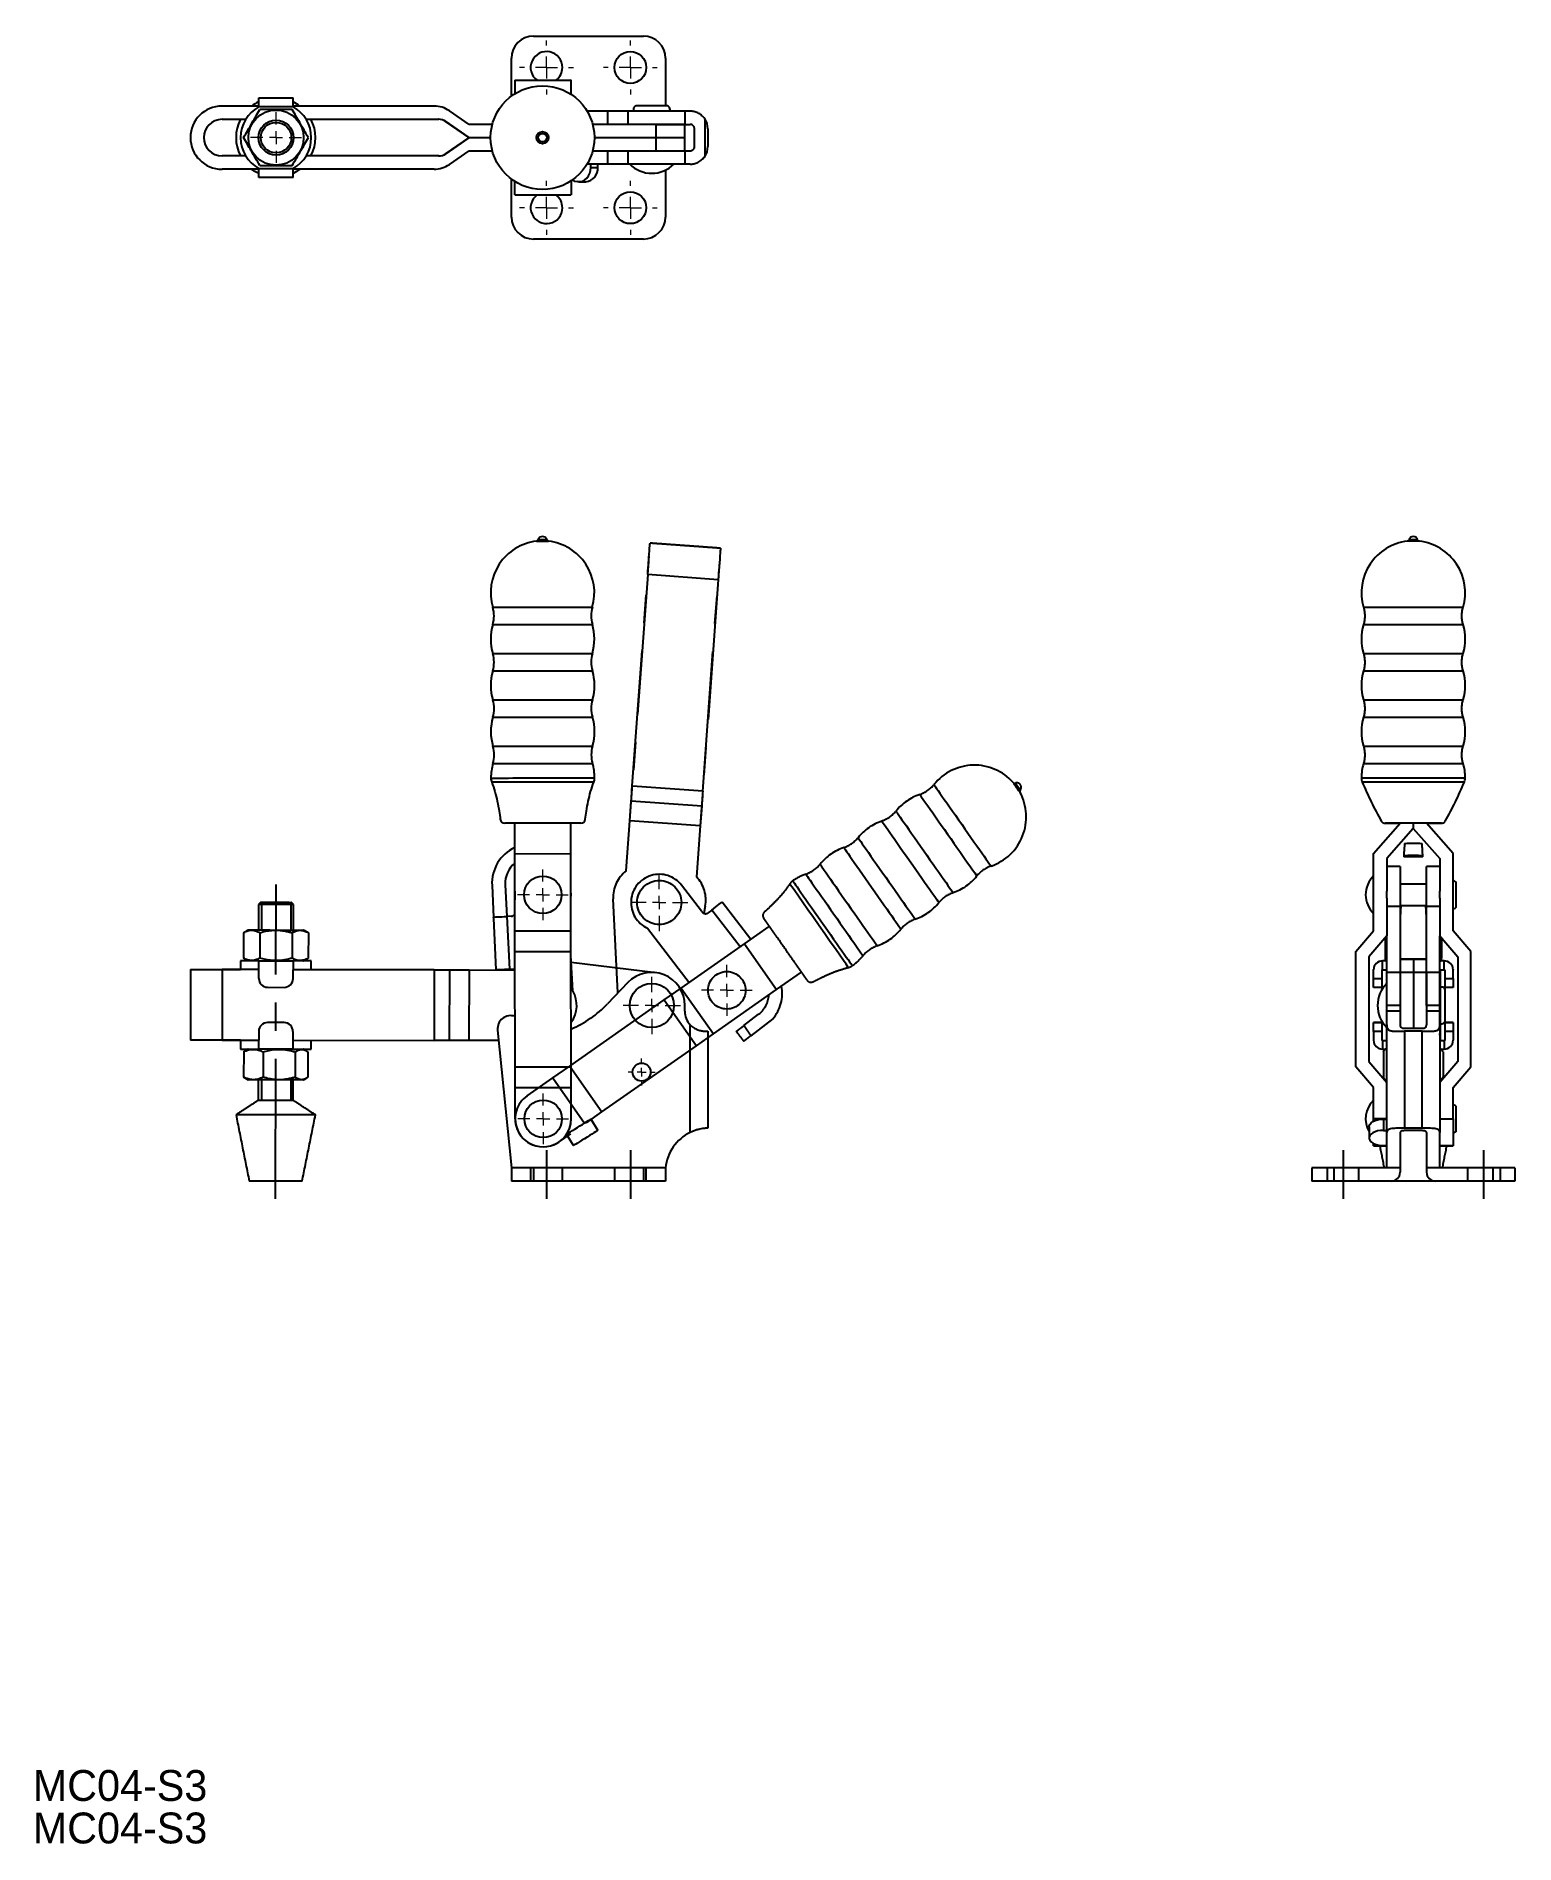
# Model space of a CAD drawing. Header units: millimetres. Extents: x 9 to 344, y 13 to 423.
import ezdxf

# ---------------------------------------------------------------- set-up
doc = ezdxf.new("R2010")
doc.units = ezdxf.units.MM
for name, pattern in [('CENTER', [50.8, 31.75, -6.35, 6.35, -6.35]), ('DASHED', [19.05, 12.7, -6.35]), ('PHANTOM', [63.5, 31.75, -6.35, 6.35, -6.35, 6.35, -6.35])]:
    doc.linetypes.add(name, pattern=pattern)
doc.layers.add('CENTER', color=1, linetype='CENTER')
doc.styles.get("Standard").update_dxf_attribs({"font": 'GOTHIC.TTF'})

msp = doc.modelspace()

# ---------------------------------------------------------------- texts
at = {"color": 7, "linetype": 'Continuous', "char_height": 7, "width": 321.0183, "attachment_point": 1}
for insert in [(8.3, 30.13), (8.3, 20.5)]:
    msp.add_mtext('MC04-S3', dxfattribs=dict(at, insert=insert))

# ---------------------------------------------------------------- blocks, each defined once
blk = doc.blocks.new('SW_CENTERMARKSYMBOL_0')
at = {"color": 0, "linetype": 'Continuous', "lineweight": 0}
for p, q in [((0, 3), (0, 5.75)), ((-3, 0), (-5.75, 0)), ((0, 0), (-1.5, 0)), ((0, 0), (0, 1.5)), ((0, 0), (0, -1.5)), ((0, 0), (1.5, 0)), ((3, 0), (5.75, 0)), ((0, -3), (0, -5.75))]:
    blk.add_line(p, q, dxfattribs=at)
blk = doc.blocks.new('SW_CENTERMARKSYMBOL_1')
at = {"color": 0, "linetype": 'Continuous', "lineweight": 0}
for p, q in [((0, 3), (0, 5.75)), ((-3, 0), (-5.75, 0)), ((0, 0), (-1.5, 0)), ((0, 0), (0, 1.5)), ((0, 0), (0, -1.5)), ((0, 0), (1.5, 0)), ((3, 0), (5.75, 0)), ((0, -3), (0, -5.75))]:
    blk.add_line(p, q, dxfattribs=at)
blk = doc.blocks.new('SW_CENTERMARKSYMBOL_2')
at = {"color": 0, "linetype": 'Continuous', "lineweight": 0}
for p, q in [((0, 3), (0, 6.5)), ((-3, 0), (-6.5, 0)), ((0, 0), (-1.5, 0)), ((0, 0), (0, 1.5)), ((0, 0), (0, -1.5)), ((0, 0), (1.5, 0)), ((3, 0), (6.5, 0)), ((0, -3), (0, -6.5))]:
    blk.add_line(p, q, dxfattribs=at)
blk = doc.blocks.new('SW_CENTERMARKSYMBOL_3')
at = {"color": 0, "linetype": 'Continuous', "lineweight": 0}
for p, q in [((-2, 0), (-3.05, 0)), ((0, 0), (-1, 0)), ((0, 2), (0, 3.05)), ((0, 0), (0, 1)), ((0, 0), (0, -1)), ((0, 0), (1, 0)), ((2, 0), (3.05, 0)), ((0, -2), (0, -3.05))]:
    blk.add_line(p, q, dxfattribs=at)
blk = doc.blocks.new('SW_CENTERMARKSYMBOL_4')
at = {"color": 0, "linetype": 'Continuous', "lineweight": 0}
for p, q in [((0, 5), (0, 6.1)), ((-5, 0), (-6.1, 0)), ((0, 0), (-2.5, 0)), ((0, 0), (0, 2.5)), ((0, 0), (0, -2.5)), ((0, 0), (2.5, 0)), ((5, 0), (6.1, 0)), ((0, -5), (0, -6.1))]:
    blk.add_line(p, q, dxfattribs=at)
blk = doc.blocks.new('SW_CENTERMARKSYMBOL_5')
at = {"color": 0, "linetype": 'Continuous', "lineweight": 0}
for p, q in [((0, 5), (0, 6.1)), ((-5, 0), (-6.1, 0)), ((0, 0), (-2.5, 0)), ((0, 0), (0, 2.5)), ((0, 0), (0, -2.5)), ((0, 0), (2.5, 0)), ((5, 0), (6.1, 0)), ((0, -5), (0, -6.1))]:
    blk.add_line(p, q, dxfattribs=at)
blk = doc.blocks.new('SW_CENTERMARKSYMBOL_6')
at = {"color": 0, "linetype": 'Continuous', "lineweight": 0}
for p, q in [((0, 5), (0, 6.1)), ((-5, 0), (-6.1, 0)), ((0, 0), (-2.5, 0)), ((0, 0), (0, 2.5)), ((0, 0), (0, -2.5)), ((0, 0), (2.5, 0)), ((5, 0), (6.1, 0)), ((0, -5), (0, -6.1))]:
    blk.add_line(p, q, dxfattribs=at)
blk = doc.blocks.new('SW_CENTERMARKSYMBOL_7')
at = {"color": 0, "linetype": 'Continuous', "lineweight": 0}
for p, q in [((0, 5), (0, 6.1)), ((-5, 0), (-6.1, 0)), ((0, 0), (-2.5, 0)), ((0, 0), (0, 2.5)), ((0, 0), (0, -2.5)), ((0, 0), (2.5, 0)), ((5, 0), (6.1, 0)), ((0, -5), (0, -6.1))]:
    blk.add_line(p, q, dxfattribs=at)

# ---------------------------------------------------------------- linework, layer by layer
at = {"color": 7, "linetype": 'Continuous'}
for p, q in [((121.73, 423.16), (146.63, 423.16)), ((116.73, 409.56), (116.73, 418.16)), ((151.63, 418.16), (151.63, 407.39)), ((117.53, 413.16), (130.23, 413.16)), ((117.53, 413.16), (117.53, 410.11)), ((130.26, 413.16), (130.23, 413.16)), ((130.27, 409.96), (130.26, 413.16)), ((51.19, 407.31), (51.17, 407.31)), ((59.51, 407.31), (51.19, 407.31)), ((59.49, 409.16), (59.51, 409.16)), ((59.49, 409.16), (59.49, 409.16)), ((59.51, 409.16), (67.26, 409.16)), ((59.51, 409.16), (59.51, 409.16)), ((59.51, 407.16), (59.52, 407.16)), ((67.26, 407.16), (59.52, 407.16)), ((59.73, 406.51), (59.72, 406.51)), ((99.26, 407.31), (67.26, 407.31)), ((107.14, 403.16), (102.68, 406.25)), ((113.68, 406.16), (113.59, 406.16)), ((138.49, 406.16), (133.93, 406.16)), ((138.49, 406.16), (138.49, 403.16)), ((143.11, 406.16), (138.49, 406.16)), ((143.11, 406.16), (143.11, 403.16)), ((156.03, 406.16), (143.11, 406.16)), ((151.85, 407.39), (145.2, 407.39)), ((156.03, 406.16), (156.03, 403.16)), ((157.23, 406.16), (156.03, 406.16)), ((51.19, 404.31), (56.55, 404.31)), ((70.23, 404.31), (100.26, 404.31)), ((101.86, 403.82), (101.83, 403.82)), ((107.1, 400.17), (101.83, 403.82)), ((101.86, 403.82), (107.12, 400.17)), ((112.42, 403.16), (107.14, 403.16)), ((149.45, 403.16), (135.19, 403.16)), ((149.45, 403.16), (149.45, 400.17)), ((156.03, 403.16), (149.45, 403.16)), ((149.45, 403.16), (156.03, 403.16)), ((156.03, 403.16), (157.23, 403.16)), ((158.23, 398.16), (158.23, 402.16)), ((160.53, 404.42), (160.53, 395.9)), ((161.23, 402.16), (161.23, 398.16)), ((101.83, 396.51), (107.1, 400.15)), ((107.12, 400.15), (101.86, 396.51)), ((107.12, 400.17), (107.1, 400.17)), ((107.12, 400.15), (107.1, 400.15)), ((107.12, 400.17), (112.03, 400.17)), ((112.03, 400.15), (107.12, 400.15)), ((135.58, 400.17), (149.45, 400.17)), ((149.45, 400.17), (156.03, 400.17)), ((149.45, 400.15), (149.45, 397.16)), ((56.55, 396.01), (51.19, 396.01)), ((59.73, 393.81), (59.72, 393.81)), ((100.26, 396.01), (70.23, 396.01)), ((101.86, 396.51), (101.83, 396.51)), ((102.68, 394.08), (107.14, 397.16)), ((107.14, 397.16), (112.42, 397.16)), ((113.68, 394.16), (113.59, 394.16)), ((138.49, 394.16), (133.93, 394.16)), ((134.74, 393.41), (134.74, 394.16)), ((134.74, 393.41), (136.33, 393.41)), ((135.19, 397.16), (149.45, 397.16)), ((136.33, 393.41), (136.33, 394.16)), ((138.49, 397.16), (138.49, 394.16)), ((143.11, 394.16), (138.49, 394.16)), ((143.11, 397.16), (143.11, 394.16)), ((156.03, 394.16), (143.11, 394.16)), ((149.45, 397.16), (156.03, 397.16)), ((149.45, 397.16), (156.03, 397.16)), ((156.03, 397.16), (156.03, 394.16)), ((156.03, 397.16), (157.23, 397.16)), ((157.23, 394.16), (156.03, 394.16)), ((51.19, 393.01), (51.17, 393.01)), ((59.51, 393.01), (51.19, 393.01)), ((59.51, 393.16), (59.52, 393.16)), ((59.51, 391.16), (59.51, 391.16)), ((67.26, 391.16), (59.51, 391.16)), ((59.52, 393.16), (67.26, 393.16)), ((99.26, 393.01), (67.26, 393.01)), ((116.73, 382.16), (116.73, 390.77)), ((117.53, 387.16), (117.53, 390.22)), ((130.27, 390.36), (130.26, 387.16)), ((151.63, 392.79), (151.63, 382.16)), ((117.53, 387.16), (130.23, 387.16)), ((130.26, 387.16), (130.23, 387.16)), ((146.63, 377.16), (121.73, 377.16)), ((117.5, 237.85), (117.49, 244.71)), ((130.2, 237.87), (130.19, 244.73)), ((312.06, 237.87), (318.1, 244.77)), ((321.06, 243.59), (315.06, 236.73)), ((321.06, 244.77), (321.06, 243.59)), ((321.06, 243.59), (327.06, 236.73)), ((321.06, 243.58), (321.06, 243.59)), ((330.06, 237.87), (324.01, 244.77)), ((117.5, 237.85), (130.2, 237.87)), ((117.52, 220.35), (117.5, 237.85)), ((130.22, 220.37), (130.2, 237.87)), ((312.06, 220.37), (312.06, 237.87)), ((330.06, 220.37), (330.06, 237.87)), ((315.06, 236.73), (315.06, 229.34)), ((318.06, 234.94), (318.06, 225.85)), ((318.88, 237.32), (318.88, 237.11)), ((323.23, 237.11), (318.88, 237.11)), ((323.23, 237.11), (323.23, 237.32)), ((324.06, 225.85), (324.06, 234.94)), ((327.06, 236.73), (327.06, 229.34)), ((112.34, 230.66), (112.71, 223.47)), ((115.34, 230.81), (115.7, 223.62)), ((330.79, 225.96), (330.79, 231.11)), ((117.47, 228.22), (117.52, 227.36)), ((315.06, 227.75), (315.06, 229.34)), ((315.06, 227.75), (315.06, 219.25)), ((318.06, 225.85), (315.06, 225.85)), ((318.22, 226.14), (318.06, 223.42)), ((318.06, 225.85), (318.06, 213.27)), ((324.06, 223.42), (323.89, 226.14)), ((327.06, 225.85), (324.06, 225.85)), ((324.06, 213.27), (324.06, 225.85)), ((327.06, 227.75), (327.06, 229.34)), ((327.06, 227.75), (327.06, 219.25)), ((112.72, 223.27), (112.71, 223.47)), ((113.31, 211.49), (112.72, 223.27)), ((116.7, 223.67), (115.7, 223.62)), ((115.7, 223.62), (116.3, 211.64)), ((56.07, 219.94), (56.06, 214.19)), ((59.73, 219.93), (59.72, 214.18)), ((67.06, 219.92), (67.06, 214.17)), ((70.73, 219.92), (70.72, 214.17)), ((117.52, 220.35), (130.22, 220.37)), ((117.53, 215.69), (117.52, 220.35)), ((130.23, 215.7), (130.22, 220.37)), ((308.06, 215.7), (312.06, 220.37)), ((315.06, 219.25), (310.96, 214.47)), ((314.71, 218.83), (314.71, 214.17)), ((315.06, 219.25), (315.06, 219.25)), ((315.06, 210.94), (315.06, 219.25)), ((327.06, 219.25), (331.16, 214.47)), ((327.06, 219.25), (327.06, 219.25)), ((327.06, 210.94), (327.06, 219.25)), ((327.41, 218.83), (327.41, 214.17)), ((334.06, 215.7), (330.06, 220.37)), ((59.52, 213.56), (67.26, 213.55)), ((117.53, 215.69), (130.23, 215.7)), ((117.56, 189.52), (117.53, 215.69)), ((130.26, 189.53), (130.23, 215.7)), ((130.63, 206.73), (130.23, 214.74)), ((130.3, 213.27), (149.45, 210.88)), ((308.06, 189.53), (308.06, 215.7)), ((310.96, 214.47), (310.96, 190.76)), ((314.06, 213.55), (314.06, 213.55)), ((314.06, 211.5), (314.06, 213.55)), ((321.05, 213.9), (318.06, 213.9)), ((318.06, 213.27), (318.06, 210.88)), ((321.05, 213.9), (321.05, 213.96)), ((321.07, 213.96), (321.07, 213.9)), ((324.06, 213.9), (321.07, 213.9)), ((321.07, 213.9), (321.07, 210.88)), ((324.06, 210.88), (324.06, 213.27)), ((328.06, 211.5), (328.06, 213.55)), ((331.16, 214.47), (331.16, 190.76)), ((334.06, 189.53), (334.06, 215.7)), ((51.19, 211.57), (51.17, 195.57)), ((59.51, 211.56), (51.19, 211.57)), ((51.19, 211.57), (55.39, 211.56)), ((59.51, 209.56), (59.51, 211.56)), ((67.26, 209.55), (67.26, 211.55)), ((99.26, 211.51), (67.26, 211.55)), ((99.26, 211.51), (99.24, 195.51)), ((102.68, 211.5), (102.66, 195.5)), ((102.68, 211.5), (107.14, 211.49)), ((107.14, 211.49), (107.12, 195.49)), ((107.12, 211.49), (117.54, 211.48)), ((107.14, 211.49), (117.54, 211.48)), ((116.3, 211.64), (117.32, 211.69)), ((116.3, 211.64), (117.32, 211.69)), ((117.32, 211.69), (117.53, 211.68)), ((312.06, 211.55), (312.06, 211.56)), ((312.06, 209.55), (312.06, 211.55)), ((312.06, 207.55), (312.06, 209.55)), ((312.06, 209.55), (313.91, 209.55)), ((313.91, 211.51), (313.91, 206.99)), ((314.97, 211.5), (315.06, 211.5)), ((314.97, 211.5), (314.97, 208.39)), ((315.06, 211.69), (315.06, 211.69)), ((315.06, 211.64), (315.06, 211.69)), ((315.06, 203.44), (315.06, 210.94)), ((321.05, 210.88), (318.06, 210.88)), ((318.06, 210.88), (318.06, 203.44)), ((318.06, 210.88), (318.06, 203.44)), ((321.07, 211.49), (321.07, 211.48)), ((324.06, 210.88), (321.07, 210.88)), ((321.07, 210.88), (321.07, 198.27)), ((324.06, 203.44), (324.06, 210.88)), ((324.06, 210.88), (324.06, 203.44)), ((327.06, 211.69), (327.06, 211.69)), ((327.06, 211.64), (327.06, 211.69)), ((327.06, 211.5), (327.14, 211.5)), ((327.06, 203.44), (327.06, 210.94)), ((327.14, 211.5), (327.14, 206.62)), ((328.21, 211.51), (328.21, 207.14)), ((328.21, 209.55), (330.06, 209.55)), ((330.06, 211.56), (330.06, 211.55)), ((330.06, 209.55), (330.06, 211.55)), ((330.06, 209.55), (330.06, 207.55)), ((61.51, 207.56), (65.25, 207.55)), ((143.11, 208.62), (138.49, 203.8)), ((143.11, 208.62), (138.49, 203.8)), ((313.91, 207.55), (312.06, 207.55)), ((330.06, 207.55), (328.21, 207.55)), ((328.28, 206.76), (328.28, 206.8)), ((328.28, 200.11), (328.28, 206.76)), ((156.03, 202.14), (156.03, 203.44)), ((318.06, 203.44), (315.06, 203.44)), ((315.06, 202.14), (315.06, 203.44)), ((315.06, 199.08), (315.06, 202.14)), ((318.06, 202.14), (315.06, 202.14)), ((318.06, 203.44), (318.06, 202.14)), ((318.06, 202.14), (318.06, 199.08)), ((327.06, 203.44), (324.06, 203.44)), ((324.06, 203.44), (324.06, 202.14)), ((324.06, 202.14), (324.06, 199.08)), ((327.06, 202.14), (324.06, 202.14)), ((327.06, 202.14), (327.06, 203.44)), ((327.06, 199.08), (327.06, 202.14)), ((59.49, 197.56), (59.49, 195.56)), ((65.24, 199.55), (61.5, 199.56)), ((67.24, 197.55), (67.24, 195.55)), ((113.6, 197.84), (116.73, 166.64)), ((113.6, 197.84), (116.73, 166.64)), ((157.23, 174.65), (157.23, 199.08)), ((160.53, 197.64), (161.23, 197.64)), ((161.23, 197.64), (161.23, 175.64)), ((313.91, 199.56), (312.06, 199.56)), ((312.06, 199.55), (312.06, 199.56)), ((312.06, 197.55), (312.06, 199.55)), ((312.06, 199.55), (313.91, 199.55)), ((312.06, 197.55), (312.06, 195.55)), ((313.91, 197.55), (312.06, 197.55)), ((313.91, 199.92), (313.91, 195.51)), ((314.97, 198.52), (314.97, 195.5)), ((315.06, 174.65), (315.06, 199.08)), ((315.06, 196.73), (315.06, 197.07)), ((316.79, 197.64), (319.06, 197.64)), ((319.06, 198.27), (323.06, 198.27)), ((319.06, 197.64), (319.06, 175.64)), ((323.06, 197.64), (319.06, 197.64)), ((323.06, 175.64), (323.06, 197.64)), ((323.06, 197.64), (325.32, 197.64)), ((327.06, 199.08), (327.06, 174.65)), ((327.06, 196.73), (327.06, 197.07)), ((327.14, 200.29), (327.14, 195.5)), ((328.21, 199.77), (328.21, 195.51)), ((330.06, 199.56), (328.21, 199.56)), ((328.21, 199.55), (330.06, 199.55)), ((330.06, 197.55), (328.21, 197.55)), ((330.06, 199.56), (330.06, 199.55)), ((330.06, 199.55), (330.06, 197.55)), ((330.06, 197.55), (330.06, 195.55)), ((51.17, 195.57), (59.49, 195.56)), ((55.36, 195.56), (51.17, 195.57)), ((56.08, 192.94), (56.07, 187.19)), ((67.24, 193.55), (59.49, 193.56)), ((60.47, 192.93), (60.46, 187.18)), ((67.24, 195.55), (99.24, 195.51)), ((67.75, 192.92), (67.74, 187.17)), ((70.64, 192.92), (70.64, 187.17)), ((107.1, 195.49), (101.83, 195.5)), ((107.12, 195.49), (102.66, 195.5)), ((113.84, 195.49), (107.1, 195.49)), ((113.84, 195.49), (107.12, 195.49)), ((157.23, 174.65), (157.23, 193.31)), ((161.23, 196.11), (161.23, 175.64)), ((314.06, 195.5), (314.06, 193.55)), ((314.32, 192.93), (314.32, 187.18)), ((315.06, 195.5), (314.97, 195.5)), ((327.14, 195.5), (327.06, 195.5)), ((327.79, 192.93), (327.79, 187.18)), ((328.06, 195.5), (328.06, 193.55)), ((117.56, 189.52), (130.26, 189.53)), ((117.57, 184.85), (117.56, 189.52)), ((130.27, 184.87), (130.26, 189.53)), ((312.06, 184.87), (308.06, 189.53)), ((308.06, 189.52), (308.06, 189.53)), ((310.96, 190.76), (315.06, 185.98)), ((331.16, 190.76), (327.06, 185.98)), ((330.06, 184.87), (334.06, 189.53)), ((334.06, 189.52), (334.06, 189.53)), ((117.57, 184.85), (130.27, 184.87)), ((117.58, 177.73), (117.57, 184.85)), ((130.28, 177.75), (130.27, 184.87)), ((312.06, 177.75), (312.06, 184.87)), ((314.85, 186.55), (314.81, 186.55)), ((330.06, 177.75), (330.06, 184.87)), ((330.79, 175.16), (330.79, 180.31)), ((134.74, 177.68), (136.33, 175.14)), ((134.79, 177.6), (136.33, 175.14)), ((312.06, 177.2), (312.06, 177.75)), ((315.06, 177.75), (312.06, 177.75)), ((314.31, 177.68), (314.31, 175.14)), ((314.31, 177.68), (315.06, 177.68)), ((327.06, 177.75), (330.06, 177.75)), ((330.06, 177.75), (330.06, 171.62)), ((130.82, 171.69), (129.23, 174.24)), ((130.82, 171.69), (129.46, 173.86)), ((312.06, 171.62), (312.06, 172.17)), ((314.31, 175.14), (315.06, 175.14)), ((315.06, 166.64), (315.06, 174.65)), ((318.06, 174.65), (318.06, 166.64)), ((323.06, 175.64), (319.06, 175.64)), ((323.06, 175.07), (319.06, 175.07)), ((324.06, 174.65), (324.06, 166.64)), ((327.06, 166.64), (327.06, 174.65)), ((315.06, 171.62), (312.06, 171.62)), ((312.06, 171.61), (312.06, 171.62)), ((312.06, 171.61), (315.06, 171.61)), ((314.31, 171.69), (315.06, 171.69)), ((330.06, 171.62), (327.06, 171.62)), ((327.06, 171.61), (330.06, 171.61)), ((330.06, 171.61), (330.06, 171.62)), ((116.73, 166.64), (116.73, 163.64)), ((121.73, 166.64), (116.73, 166.64)), ((116.73, 166.64), (116.73, 163.64)), ((121.73, 166.64), (116.73, 166.64)), ((121.73, 166.64), (121.73, 163.64)), ((146.63, 166.64), (121.73, 166.64)), ((121.73, 166.64), (121.73, 163.64)), ((146.63, 166.64), (121.73, 166.64)), ((146.63, 166.64), (146.63, 163.64)), ((151.63, 166.64), (146.63, 166.64)), ((146.63, 166.64), (146.63, 163.64)), ((151.63, 166.64), (146.63, 166.64)), ((151.63, 166.64), (151.63, 163.64)), ((151.63, 166.64), (151.63, 163.64)), ((298.06, 166.64), (298.06, 163.64)), ((303.06, 166.64), (298.06, 166.64)), ((303.06, 166.64), (303.06, 163.64)), ((315.06, 166.64), (303.06, 166.64)), ((318.06, 166.64), (315.06, 166.64)), ((318.06, 166.64), (318.06, 165.64)), ((327.06, 166.64), (324.06, 166.64)), ((324.06, 166.64), (324.06, 165.64)), ((339.06, 166.64), (327.06, 166.64)), ((339.06, 166.64), (339.06, 163.64)), ((344.06, 166.64), (339.06, 166.64)), ((344.06, 166.64), (344.06, 163.64)), ((69.32, 163.62), (57.32, 163.64)), ((121.73, 163.64), (116.73, 163.64)), ((121.73, 163.64), (116.73, 163.64)), ((146.63, 163.64), (121.73, 163.64)), ((146.63, 163.64), (121.73, 163.64)), ((151.63, 163.64), (146.63, 163.64)), ((151.63, 163.64), (146.63, 163.64)), ((303.06, 163.64), (298.06, 163.64)), ((316.06, 163.64), (303.06, 163.64)), ((339.06, 163.64), (326.06, 163.64)), ((344.06, 163.64), (339.06, 163.64))]:
    msp.add_line(p, q, dxfattribs=at)
for p, q in [((149.45, 400.15), (149.45, 400.17)), ((131.98, 390.16), (131.69, 390.18)), ((318.02, 244.75), (318.08, 244.75)), ((324.06, 244.75), (324.03, 244.75)), ((327.41, 213.65), (327.41, 213.61)), ((321.05, 210.88), (321.07, 210.88)), ((327.14, 206.62), (327.14, 200.29)), ((327.79, 187.18), (327.45, 186.64))]:
    msp.add_line(p, q)
at = {"color": 3, "linetype": 'PHANTOM'}
for p, q in [((144.05, 252.17), (147.62, 301.11)), ((147.62, 301.11), (144.13, 253.16)), ((163.58, 299.95), (147.62, 301.11)), ((163.58, 299.95), (160.01, 251)), ((160.08, 252), (163.58, 299.95)), ((143.56, 245.32), (143.94, 250.58)), ((160.08, 252), (144.13, 253.16)), ((143.55, 245.31), (143.88, 249.76)), ((159.84, 248.6), (143.88, 249.76)), ((159.9, 249.42), (159.51, 244.16)), ((159.84, 248.6), (159.51, 244.15)), ((142.73, 233.94), (143.56, 245.32)), ((142.73, 233.94), (143.55, 245.31)), ((159.51, 244.15), (143.55, 245.31)), ((159.51, 244.16), (158.67, 232.58)), ((159.51, 244.15), (158.67, 232.58)), ((159.81, 224.82), (155.3, 230.68)), ((140.87, 206.29), (139.8, 227.62)), ((160.62, 225.92), (160.31, 224.34)), ((164.51, 226.91), (171, 218.47)), ((162.13, 225.08), (161.32, 224.46)), ((162.13, 225.08), (161.32, 224.46)), ((168.54, 216.75), (162.13, 225.08)), ((169.52, 217.43), (175.14, 221.37)), ((147.55, 220.96), (157.01, 208.67)), ((155.19, 207.39), (169.52, 217.43)), ((169.52, 217.43), (176.81, 207.03)), ((176.81, 207.03), (182.43, 210.97)), ((151.37, 204.72), (155.19, 207.39)), ((155.19, 207.39), (162.48, 196.99)), ((162.48, 196.99), (176.81, 207.03)), ((129.94, 189.7), (151.37, 204.72)), ((151.37, 204.72), (158.66, 194.31)), ((169.4, 198.88), (172.74, 201.45)), ((158.66, 194.31), (162.48, 196.99)), ((175.95, 200.39), (170.97, 196.56)), ((137.22, 179.3), (158.66, 194.31)), ((126.12, 187.03), (129.94, 189.7)), ((129.94, 189.7), (137.22, 179.3)), ((120.28, 182.94), (126.12, 187.03)), ((126.12, 187.03), (133.29, 176.78)), ((133.73, 176.85), (137.22, 179.3)), ((127.57, 172.54), (130.2, 174.38))]:
    msp.add_line(p, q, dxfattribs=at)
at = {"color": 3, "linetype": 'Continuous'}
for p, q in [((60.14, 226.83), (60.14, 220.48)), ((66.76, 226.82), (66.76, 220.48)), ((60.14, 186.56), (60.14, 181.93)), ((66.76, 186.55), (66.76, 181.92))]:
    msp.add_line(p, q, dxfattribs=at)
at = {"color": 3, "linetype": 'DASHED'}
for p, q in [((121.08, 166.64), (121.08, 163.64)), ((128.28, 163.64), (128.28, 166.64)), ((140.08, 166.64), (140.08, 163.64)), ((147.28, 163.64), (147.28, 166.64)), ((301.56, 166.64), (301.56, 163.64)), ((308.75, 163.64), (308.75, 166.64)), ((333.36, 166.64), (333.36, 163.64)), ((340.72, 166.65), (340.72, 163.65))]:
    msp.add_line(p, q, dxfattribs=at)
at = {"color": 7, "linetype": 'Continuous', "flags": 128}
for points in [[(130.6, 390.6), (131.13, 390.32), (131.69, 390.18), (132.27, 390.18), (132.83, 390.32), (133.36, 390.6), (133.83, 391), (134.21, 391.5), (134.5, 392.09), (134.68, 392.74), (134.74, 393.41)], [(59.51, 392.02), (58.6, 392.51), (57.88, 393.01)], [(68.81, 393.01), (68.08, 392.51), (67.26, 392.06)], [(122.38, 308.68), (122.45, 308.68), (122.65, 308.68), (122.95, 308.68), (123.34, 308.68), (123.77, 308.68), (124.19, 308.68), (124.58, 308.68), (124.89, 308.68), (125.08, 308.68), (125.15, 308.68)], [(122.81, 309.04), (122.88, 309.04), (123.09, 309.04), (123.4, 309.04), (123.77, 309.04), (124.13, 309.04), (124.45, 309.04), (124.65, 309.04), (124.73, 309.04)], [(320.09, 309.04), (320.17, 309.04), (320.38, 309.04), (320.69, 309.04), (321.06, 309.04), (321.42, 309.04), (321.73, 309.04), (321.94, 309.04), (322.02, 309.04), (322.02, 309.04)], [(112.51, 293.71), (112.57, 293.71), (112.77, 293.71), (113.1, 293.71), (113.55, 293.71), (114.12, 293.71), (114.81, 293.71), (115.6, 293.71), (116.48, 293.71), (117.45, 293.72), (118.5, 293.72), (119.61, 293.72), (120.77, 293.72), (121.96, 293.72), (123.17, 293.72), (124.4, 293.72), (125.61, 293.73), (126.8, 293.73), (127.96, 293.73), (129.07, 293.73), (130.12, 293.73), (131.09, 293.73), (131.97, 293.73), (132.76, 293.73), (133.45, 293.74), (134.02, 293.74), (134.47, 293.74), (134.8, 293.74), (135, 293.74), (135.07, 293.74), (135.07, 293.74)], [(309.78, 293.72), (309.79, 293.72), (309.92, 293.73), (310.19, 293.73), (310.58, 293.73), (311.09, 293.73), (311.72, 293.73), (312.46, 293.73), (313.3, 293.73), (314.23, 293.73), (315.24, 293.74), (316.32, 293.74), (317.45, 293.74), (318.63, 293.74), (319.84, 293.74), (321.06, 293.74), (322.27, 293.74), (323.48, 293.74), (324.66, 293.74), (325.79, 293.74), (326.87, 293.74), (327.88, 293.73), (328.81, 293.73), (329.65, 293.73), (330.39, 293.73), (331.02, 293.73), (331.53, 293.73), (331.92, 293.73), (332.19, 293.73), (332.32, 293.72), (332.34, 293.72)], [(112.51, 289.79), (112.58, 289.79), (112.77, 289.79), (113.1, 289.79), (113.55, 289.79), (114.12, 289.79), (114.81, 289.79), (115.6, 289.79), (116.49, 289.79), (117.46, 289.8), (118.51, 289.8), (119.61, 289.8), (120.77, 289.8), (121.96, 289.8), (123.18, 289.8), (124.4, 289.8), (125.61, 289.81), (126.81, 289.81), (127.96, 289.81), (129.07, 289.81), (130.12, 289.81), (131.09, 289.81), (131.98, 289.81), (132.77, 289.81), (133.46, 289.82), (134.03, 289.82), (134.48, 289.82), (134.81, 289.82), (135, 289.82), (135.07, 289.82), (135.07, 289.82)], [(309.78, 289.8), (309.79, 289.8), (309.92, 289.81), (310.19, 289.81), (310.58, 289.81), (311.09, 289.81), (311.72, 289.81), (312.46, 289.81), (313.3, 289.81), (314.23, 289.81), (315.24, 289.82), (316.32, 289.82), (317.45, 289.82), (318.63, 289.82), (319.84, 289.82), (321.06, 289.82), (322.27, 289.82), (323.48, 289.82), (324.66, 289.82), (325.79, 289.82), (326.87, 289.82), (327.88, 289.81), (328.81, 289.81), (329.65, 289.81), (330.39, 289.81), (331.02, 289.81), (331.53, 289.81), (331.92, 289.81), (332.19, 289.81), (332.32, 289.8), (332.34, 289.8)], [(112.52, 283.21), (112.58, 283.21), (112.78, 283.21), (113.11, 283.21), (113.56, 283.21), (114.13, 283.21), (114.82, 283.21), (115.61, 283.21), (116.5, 283.21), (117.47, 283.22), (118.51, 283.22), (119.62, 283.22), (120.78, 283.22), (121.97, 283.22), (123.19, 283.22), (124.41, 283.22), (125.62, 283.23), (126.82, 283.23), (127.97, 283.23), (129.08, 283.23), (130.13, 283.23), (131.1, 283.23), (131.99, 283.23), (132.78, 283.23), (133.46, 283.24), (134.04, 283.24), (134.49, 283.24), (134.81, 283.24), (135.01, 283.24), (135.08, 283.24), (135.08, 283.24)], [(309.78, 283.22), (309.79, 283.22), (309.92, 283.23), (310.19, 283.23), (310.58, 283.23), (311.09, 283.23), (311.72, 283.23), (312.46, 283.23), (313.3, 283.23), (314.23, 283.23), (315.24, 283.24), (316.32, 283.24), (317.45, 283.24), (318.63, 283.24), (319.84, 283.24), (321.06, 283.24), (322.27, 283.24), (323.48, 283.24), (324.66, 283.24), (325.79, 283.24), (326.87, 283.24), (327.88, 283.23), (328.81, 283.23), (329.65, 283.23), (330.39, 283.23), (331.02, 283.23), (331.53, 283.23), (331.92, 283.23), (332.19, 283.23), (332.32, 283.22), (332.34, 283.22)], [(112.52, 279.29), (112.59, 279.29), (112.79, 279.29), (113.11, 279.29), (113.57, 279.29), (114.14, 279.29), (114.82, 279.29), (115.61, 279.29), (116.5, 279.29), (117.47, 279.3), (118.52, 279.3), (119.63, 279.3), (120.78, 279.3), (121.98, 279.3), (123.19, 279.3), (124.41, 279.3), (125.63, 279.31), (126.82, 279.31), (127.98, 279.31), (129.09, 279.31), (130.13, 279.31), (131.11, 279.31), (131.99, 279.31), (132.78, 279.31), (133.47, 279.32), (134.04, 279.32), (134.49, 279.32), (134.82, 279.32), (135.02, 279.32), (135.08, 279.32), (135.08, 279.32)], [(309.78, 279.3), (309.79, 279.3), (309.92, 279.31), (310.19, 279.31), (310.58, 279.31), (311.09, 279.31), (311.72, 279.31), (312.46, 279.31), (313.3, 279.31), (314.23, 279.31), (315.24, 279.32), (316.32, 279.32), (317.45, 279.32), (318.63, 279.32), (319.84, 279.32), (321.06, 279.32), (322.27, 279.32), (323.48, 279.32), (324.66, 279.32), (325.79, 279.32), (326.87, 279.32), (327.88, 279.31), (328.81, 279.31), (329.65, 279.31), (330.39, 279.31), (331.02, 279.31), (331.53, 279.31), (331.92, 279.31), (332.19, 279.31), (332.32, 279.3), (332.34, 279.3)], [(112.53, 272.71), (112.6, 272.71), (112.79, 272.71), (113.12, 272.71), (113.57, 272.71), (114.15, 272.71), (114.83, 272.71), (115.62, 272.71), (116.51, 272.71), (117.48, 272.72), (118.53, 272.72), (119.64, 272.72), (120.79, 272.72), (121.99, 272.72), (123.2, 272.72), (124.42, 272.72), (125.64, 272.73), (126.83, 272.73), (127.99, 272.73), (129.09, 272.73), (130.14, 272.73), (131.11, 272.73), (132, 272.73), (132.79, 272.73), (133.48, 272.74), (134.05, 272.74), (134.5, 272.74), (134.83, 272.74), (135.02, 272.74), (135.09, 272.74), (135.09, 272.74)], [(309.78, 272.72), (309.79, 272.72), (309.92, 272.73), (310.19, 272.73), (310.58, 272.73), (311.09, 272.73), (311.72, 272.73), (312.46, 272.73), (313.3, 272.73), (314.23, 272.73), (315.24, 272.74), (316.32, 272.74), (317.45, 272.74), (318.63, 272.74), (319.84, 272.74), (321.06, 272.74), (322.27, 272.74), (323.48, 272.74), (324.66, 272.74), (325.79, 272.74), (326.87, 272.74), (327.88, 272.73), (328.81, 272.73), (329.65, 272.73), (330.39, 272.73), (331.02, 272.73), (331.53, 272.73), (331.92, 272.73), (332.19, 272.73), (332.32, 272.72), (332.34, 272.72)], [(112.54, 268.79), (112.6, 268.79), (112.8, 268.79), (113.13, 268.79), (113.58, 268.79), (114.15, 268.79), (114.84, 268.79), (115.63, 268.79), (116.51, 268.79), (117.49, 268.8), (118.53, 268.8), (119.64, 268.8), (120.8, 268.8), (121.99, 268.8), (123.2, 268.8), (124.43, 268.8), (125.64, 268.81), (126.83, 268.81), (127.99, 268.81), (129.1, 268.81), (130.15, 268.81), (131.12, 268.81), (132, 268.81), (132.8, 268.81), (133.48, 268.82), (134.05, 268.82), (134.5, 268.82), (134.83, 268.82), (135.03, 268.82), (135.1, 268.82)], [(309.78, 268.8), (309.79, 268.8), (309.92, 268.81), (310.19, 268.81), (310.58, 268.81), (311.09, 268.81), (311.72, 268.81), (312.46, 268.81), (313.3, 268.81), (314.23, 268.81), (315.24, 268.82), (316.32, 268.82), (317.45, 268.82), (318.63, 268.82), (319.84, 268.82), (321.06, 268.82), (322.27, 268.82), (323.48, 268.82), (324.66, 268.82), (325.79, 268.82), (326.87, 268.82), (327.88, 268.81), (328.81, 268.81), (329.65, 268.81), (330.39, 268.81), (331.02, 268.81), (331.53, 268.81), (331.92, 268.81), (332.19, 268.81), (332.32, 268.8), (332.34, 268.8)], [(112.54, 262.21), (112.61, 262.21), (112.81, 262.21), (113.13, 262.21), (113.59, 262.21), (114.16, 262.21), (114.84, 262.21), (115.63, 262.21), (116.52, 262.21), (117.49, 262.22), (118.54, 262.22), (119.65, 262.22), (120.81, 262.22), (122, 262.22), (123.21, 262.22), (124.43, 262.22), (125.65, 262.23), (126.84, 262.23), (128, 262.23), (129.11, 262.23), (130.15, 262.23), (131.13, 262.23), (132.01, 262.23), (132.8, 262.23), (133.49, 262.24), (134.06, 262.24), (134.51, 262.24), (134.84, 262.24), (135.04, 262.24), (135.1, 262.24), (135.1, 262.24)], [(112.55, 258.29), (112.61, 258.29), (112.81, 258.29), (113.14, 258.29), (113.59, 258.29), (114.16, 258.29), (114.85, 258.29), (115.64, 258.29), (116.53, 258.29), (117.5, 258.3), (118.54, 258.3), (119.65, 258.3), (120.81, 258.3), (122, 258.3), (123.22, 258.3), (124.44, 258.3), (125.65, 258.31), (126.85, 258.31), (128, 258.31), (129.11, 258.31), (130.16, 258.31), (131.13, 258.31), (132.02, 258.31), (132.81, 258.31), (133.49, 258.32), (134.07, 258.32), (134.52, 258.32), (134.84, 258.32), (135.04, 258.32), (135.11, 258.32), (135.11, 258.32)], [(309.78, 262.22), (309.79, 262.22), (309.92, 262.23), (310.19, 262.23), (310.58, 262.23), (311.09, 262.23), (311.72, 262.23), (312.46, 262.23), (313.3, 262.23), (314.23, 262.23), (315.24, 262.24), (316.32, 262.24), (317.45, 262.24), (318.63, 262.24), (319.84, 262.24), (321.06, 262.24), (322.27, 262.24), (323.48, 262.24), (324.66, 262.24), (325.79, 262.24), (326.87, 262.24), (327.88, 262.23), (328.81, 262.23), (329.65, 262.23), (330.39, 262.23), (331.02, 262.23), (331.53, 262.23), (331.92, 262.23), (332.19, 262.23), (332.32, 262.22), (332.34, 262.22)], [(309.78, 258.3), (309.79, 258.3), (309.92, 258.31), (310.19, 258.31), (310.58, 258.31), (311.09, 258.31), (311.72, 258.31), (312.46, 258.31), (313.3, 258.31), (314.23, 258.31), (315.24, 258.32), (316.32, 258.32), (317.45, 258.32), (318.63, 258.32), (319.84, 258.32), (321.06, 258.32), (322.27, 258.32), (323.48, 258.32), (324.66, 258.32), (325.79, 258.32), (326.87, 258.32), (327.88, 258.31), (328.81, 258.31), (329.65, 258.31), (330.39, 258.31), (331.02, 258.31), (331.53, 258.31), (331.92, 258.31), (332.19, 258.31), (332.32, 258.3), (332.34, 258.3)], [(112.08, 255), (112.15, 255), (112.35, 255), (112.68, 255), (113.13, 255), (113.71, 255), (114.4, 255), (115.2, 255), (116.09, 255), (117.08, 255.01), (118.14, 255.01), (119.26, 255.01), (120.44, 255.01), (121.66, 255.01), (122.89, 255.01), (124.14, 255.01), (125.39, 255.02), (126.62, 255.02), (127.82, 255.02), (128.97, 255.02), (130.06, 255.02), (131.09, 255.02), (132.03, 255.02), (132.88, 255.02), (133.62, 255.03), (134.26, 255.03), (134.78, 255.03), (135.17, 255.03), (135.43, 255.03), (135.57, 255.03), (135.58, 255.03)], [(135.4, 254.07), (135.18, 254.07), (134.52, 254.07), (133.45, 254.07), (132.01, 254.07), (130.26, 254.06), (128.26, 254.06), (126.09, 254.06), (123.83, 254.06), (121.58, 254.05), (119.41, 254.05), (117.41, 254.05), (115.65, 254.05), (114.22, 254.04), (113.15, 254.04), (112.49, 254.04), (112.27, 254.04), (112.27, 254.04)], [(309.31, 255.01), (309.31, 255.01), (309.41, 255.02), (309.64, 255.02), (310, 255.02), (310.49, 255.02), (311.09, 255.02), (311.81, 255.02), (312.64, 255.02), (313.56, 255.02), (314.56, 255.03), (315.64, 255.03), (316.78, 255.03), (317.96, 255.03), (319.19, 255.03), (320.43, 255.03), (321.68, 255.03), (322.92, 255.03), (324.15, 255.03), (325.33, 255.03), (326.47, 255.03), (327.55, 255.03), (328.55, 255.02), (329.47, 255.02), (330.3, 255.02), (331.02, 255.02), (331.62, 255.02), (332.11, 255.02), (332.47, 255.02), (332.7, 255.02), (332.8, 255.01), (332.81, 255.01)], [(332.62, 254.06), (332.62, 254.06), (332.4, 254.06), (331.74, 254.06), (330.67, 254.06), (329.23, 254.07), (327.48, 254.07), (325.48, 254.07), (323.31, 254.07), (321.06, 254.07), (318.8, 254.07), (316.63, 254.07), (314.63, 254.07), (312.88, 254.07), (311.44, 254.06), (310.37, 254.06), (309.71, 254.06), (309.49, 254.06), (309.49, 254.06)], [(63.41, 226.33), (62.68, 226.33), (61.97, 226.33), (61.32, 226.33), (60.74, 226.33), (60.24, 226.33), (59.86, 226.33), (59.59, 226.33), (59.46, 226.33), (59.44, 226.33)], [(59.94, 226.83), (60.01, 226.83), (60.21, 226.83), (60.53, 226.83), (60.96, 226.83), (61.48, 226.83), (62.08, 226.83), (62.73, 226.83), (63.41, 226.83)], [(63.41, 226.83), (64.08, 226.83), (64.73, 226.83), (65.33, 226.83), (65.86, 226.83), (66.29, 226.83), (66.61, 226.82), (66.81, 226.82), (66.87, 226.82)], [(67.37, 226.32), (67.35, 226.32), (67.22, 226.32), (66.96, 226.32), (66.57, 226.32), (66.08, 226.33), (65.49, 226.33), (64.84, 226.33), (64.14, 226.33), (63.41, 226.33)], [(117.51, 229.33), (117.49, 229.14), (117.47, 228.22)], [(130.22, 227.75), (130.26, 228.55), (130.21, 229.34)], [(112.71, 223.47), (112.76, 223.47), (112.93, 223.48), (113.21, 223.5), (113.58, 223.52), (114.04, 223.54), (114.55, 223.56), (115.12, 223.59), (115.7, 223.62)], [(57.15, 220.56), (57.15, 220.56), (57.25, 220.56), (57.48, 220.56), (57.84, 220.56), (58.32, 220.56), (58.9, 220.56), (59.58, 220.56), (60.34, 220.56), (61.17, 220.56), (62.04, 220.56), (62.94, 220.55), (63.86, 220.55), (64.76, 220.55), (65.63, 220.55), (66.46, 220.55), (67.22, 220.55), (67.9, 220.55), (68.48, 220.55), (68.96, 220.55), (69.31, 220.55), (69.54, 220.55), (69.64, 220.55), (69.65, 220.55)], [(59.52, 213.56), (58.62, 213.56), (57.81, 213.56), (57.1, 213.56), (56.5, 213.56), (56.02, 213.56), (55.67, 213.56), (55.46, 213.56), (55.39, 213.56)], [(59.51, 211.56), (59.51, 211.95), (59.51, 212.32), (59.52, 212.67), (59.52, 212.97), (59.52, 213.22), (59.52, 213.41), (59.52, 213.52), (59.52, 213.56)], [(67.26, 213.55), (67.26, 213.51), (67.26, 213.4), (67.26, 213.21), (67.26, 212.96), (67.26, 212.66), (67.26, 212.31), (67.26, 211.94), (67.26, 211.55)], [(71.39, 213.54), (71.32, 213.54), (71.11, 213.54), (70.76, 213.54), (70.28, 213.54), (69.68, 213.55), (68.97, 213.55), (68.16, 213.55), (67.26, 213.55)], [(315.06, 213.55), (314.63, 213.55), (314.06, 213.55)], [(315.06, 213.55), (314.87, 213.55), (314.81, 213.55)], [(328.06, 213.55), (327.48, 213.55), (327.06, 213.55)], [(44.04, 211.58), (44.05, 211.58), (44.19, 211.58), (44.45, 211.58), (44.84, 211.58), (45.35, 211.58), (45.96, 211.58), (46.67, 211.58), (47.47, 211.58), (48.34, 211.57), (49.26, 211.57), (50.21, 211.57), (51.19, 211.57)], [(47.04, 211.58), (47.05, 211.58), (47.2, 211.58), (47.47, 211.58), (47.88, 211.58), (48.39, 211.57), (49, 211.57), (49.69, 211.57), (50.42, 211.57), (51.19, 211.57)], [(99.26, 211.51), (99.72, 211.5), (100.17, 211.5), (100.61, 211.5), (101.05, 211.5), (101.48, 211.5), (101.89, 211.5), (102.29, 211.5), (102.68, 211.5)], [(100.26, 211.5), (100.47, 211.5), (100.69, 211.5), (100.89, 211.5), (101.1, 211.5), (101.3, 211.5), (101.49, 211.5), (101.68, 211.5), (101.86, 211.5)], [(116.3, 211.64), (115.72, 211.61), (115.16, 211.58), (114.64, 211.55), (114.19, 211.53), (113.81, 211.51), (113.54, 211.5), (113.37, 211.49), (113.31, 211.49)], [(51.17, 195.57), (50.19, 195.57), (49.24, 195.57), (48.32, 195.57), (47.45, 195.58), (46.65, 195.58), (45.94, 195.58), (45.32, 195.58), (44.82, 195.58), (44.43, 195.58), (44.17, 195.58), (44.03, 195.58), (44.02, 195.58)], [(51.17, 195.57), (50.4, 195.57), (49.67, 195.57), (48.98, 195.57), (48.37, 195.57), (47.85, 195.58), (47.45, 195.58), (47.17, 195.58), (47.03, 195.58), (47.02, 195.58)], [(55.36, 193.56), (55.43, 193.56), (55.64, 193.56), (55.99, 193.56), (56.47, 193.56), (57.07, 193.56), (57.78, 193.56), (58.59, 193.56), (59.49, 193.56)], [(59.49, 193.56), (59.49, 193.6), (59.49, 193.71), (59.49, 193.9), (59.49, 194.15), (59.49, 194.45), (59.49, 194.79), (59.49, 195.17), (59.49, 195.56)], [(67.24, 195.55), (67.24, 195.16), (67.24, 194.78), (67.24, 194.44), (67.24, 194.13), (67.24, 193.89), (67.24, 193.7), (67.24, 193.59), (67.24, 193.55)], [(67.24, 193.55), (68.13, 193.55), (68.94, 193.55), (69.65, 193.55), (70.25, 193.54), (70.73, 193.54), (71.08, 193.54), (71.29, 193.54), (71.36, 193.54)], [(102.66, 195.5), (102.27, 195.5), (101.87, 195.5), (101.46, 195.5), (101.03, 195.5), (100.59, 195.5), (100.15, 195.5), (99.7, 195.5), (99.24, 195.51)], [(101.83, 195.5), (101.66, 195.5), (101.47, 195.5), (101.28, 195.5), (101.08, 195.5), (100.87, 195.5), (100.66, 195.5), (100.45, 195.5), (100.24, 195.5)], [(314.06, 193.55), (314.63, 193.55), (315.06, 193.55)], [(327.06, 193.55), (327.48, 193.55), (328.06, 193.55)], [(64.09, 186.55), (63.18, 186.55), (62.27, 186.56), (61.38, 186.56), (60.54, 186.56), (59.76, 186.56), (59.05, 186.56), (58.44, 186.56), (57.93, 186.56), (57.53, 186.56), (57.26, 186.56), (57.12, 186.56), (57.1, 186.56)], [(69.6, 186.55), (69.54, 186.55), (69.35, 186.55), (69.03, 186.55), (68.59, 186.55), (68.04, 186.55), (67.39, 186.55), (66.65, 186.55), (65.84, 186.55), (64.98, 186.55), (64.09, 186.55)], [(315.06, 186.55), (315.02, 186.55), (314.85, 186.55)], [(67.31, 181.92), (67.29, 181.92), (67.16, 181.92), (66.9, 181.92), (66.51, 181.92), (66.02, 181.93), (65.43, 181.93), (64.78, 181.93), (64.08, 181.93), (63.35, 181.93), (62.62, 181.93), (61.91, 181.93), (61.26, 181.93), (60.68, 181.93), (60.18, 181.93), (59.8, 181.93), (59.53, 181.93), (59.4, 181.93), (59.38, 181.93)], [(72.34, 178.62), (72.34, 178.62), (72.24, 178.62), (72, 178.62), (71.63, 178.62), (71.14, 178.62), (70.52, 178.62), (69.8, 178.62), (68.98, 178.62), (68.08, 178.62), (67.1, 178.62), (66.07, 178.63), (65, 178.63), (63.9, 178.63), (62.79, 178.63), (61.69, 178.63), (60.61, 178.63), (59.58, 178.63), (58.6, 178.64), (57.7, 178.64), (56.88, 178.64), (56.16, 178.64), (55.55, 178.64), (55.05, 178.64), (54.69, 178.64), (54.45, 178.64), (54.35, 178.64), (54.34, 178.64)], [(129.23, 174.24), (129.29, 174.28), (129.46, 174.39), (129.75, 174.57), (130.14, 174.81), (130.6, 175.1), (131.13, 175.43), (131.69, 175.78), (132.27, 176.14), (132.83, 176.49), (133.36, 176.82), (133.83, 177.11), (134.21, 177.35), (134.5, 177.53), (134.68, 177.65), (134.74, 177.68)], [(129.99, 174.72), (130.14, 174.81), (130.6, 175.1), (131.13, 175.43), (131.69, 175.78), (132.27, 176.14), (132.83, 176.49), (133.36, 176.82), (133.64, 177)], [(311.06, 175.96), (311.07, 176.14), (311.21, 176.49), (311.49, 176.82), (311.89, 177.11), (312.39, 177.35), (312.98, 177.53), (313.63, 177.65), (314.31, 177.68)], [(136.33, 175.14), (136.27, 175.1), (136.09, 174.99), (135.8, 174.81), (135.42, 174.57), (134.95, 174.28), (134.42, 173.95), (133.86, 173.6), (133.28, 173.24), (132.72, 172.88), (132.19, 172.56), (131.73, 172.26), (131.34, 172.02), (131.05, 171.84), (130.88, 171.73), (130.82, 171.69)], [(136.33, 175.14), (136.27, 175.1), (136.09, 174.99), (135.8, 174.81), (135.42, 174.57), (134.95, 174.28), (134.42, 173.95), (133.86, 173.6), (133.28, 173.24), (132.72, 172.88), (132.19, 172.56), (131.73, 172.26), (131.34, 172.02), (131.05, 171.84), (130.88, 171.73), (130.82, 171.69)], [(314.31, 175.14), (313.63, 175.1), (312.98, 174.99), (312.39, 174.81), (311.89, 174.57), (311.49, 174.28), (311.21, 173.95), (311.07, 173.6), (311.07, 173.24), (311.21, 172.88), (311.49, 172.56), (311.89, 172.26), (312.39, 172.02), (312.98, 171.84), (313.63, 171.73), (314.31, 171.69)], [(327.06, 163.63), (326.99, 163.63), (326.79, 163.63), (326.46, 163.63), (326.01, 163.62), (325.45, 163.62), (324.8, 163.62), (324.06, 163.62), (323.25, 163.62), (322.39, 163.62), (321.5, 163.62), (320.61, 163.62), (319.72, 163.62), (318.86, 163.62), (318.06, 163.62), (317.31, 163.62), (316.66, 163.62), (316.1, 163.62), (315.65, 163.63), (315.32, 163.63), (315.12, 163.63), (315.06, 163.63)]]:
    msp.add_lwpolyline(points, dxfattribs=at)
at = {"color": 3, "linetype": 'PHANTOM', "flags": 128}
for points in [[(147.62, 301.11), (147.69, 302.13), (147.76, 303.12), (147.83, 304.08), (147.9, 304.97), (147.96, 305.78), (148.01, 306.5), (148.05, 307.11), (148.09, 307.6), (148.12, 307.95), (148.13, 308.17), (148.14, 308.24)], [(147.62, 301.11), (147.67, 301.87), (147.73, 302.61), (147.78, 303.29), (147.82, 303.9), (147.86, 304.42), (147.89, 304.82), (147.91, 305.09), (147.92, 305.23), (147.92, 305.25)], [(164.1, 307.08), (164.09, 307.01), (164.07, 306.79), (164.05, 306.44), (164.01, 305.95), (163.97, 305.34), (163.92, 304.62), (163.86, 303.81), (163.79, 302.91), (163.72, 301.96), (163.65, 300.97), (163.58, 299.95)], [(163.88, 304.09), (163.88, 304.07), (163.87, 303.93), (163.85, 303.66), (163.82, 303.25), (163.78, 302.74), (163.73, 302.13), (163.68, 301.45), (163.63, 300.71), (163.58, 299.95)], [(143.88, 249.76), (143.91, 250.14), (143.94, 250.54), (143.97, 250.95), (144, 251.38), (144.03, 251.82), (144.06, 252.26), (144.09, 252.71), (144.13, 253.16)], [(143.94, 250.58), (143.95, 250.76), (143.96, 250.94), (143.98, 251.14), (143.99, 251.33), (144.01, 251.54), (144.02, 251.75), (144.04, 251.96), (144.05, 252.17)], [(160.08, 252), (160.05, 251.55), (160.02, 251.1), (159.99, 250.65), (159.95, 250.22), (159.92, 249.79), (159.89, 249.38), (159.86, 248.98), (159.84, 248.6)], [(160.01, 251), (160, 250.79), (159.98, 250.58), (159.97, 250.38), (159.95, 250.17), (159.94, 249.97), (159.92, 249.78), (159.91, 249.59), (159.9, 249.42)], [(209.24, 251.27), (209.28, 251.22), (209.4, 251.05), (209.59, 250.77), (209.86, 250.39), (210.2, 249.91), (210.6, 249.33), (211.07, 248.66), (211.6, 247.91), (212.17, 247.09), (212.79, 246.21), (213.44, 245.27), (214.12, 244.3), (214.82, 243.3), (215.53, 242.29), (216.25, 241.27), (216.95, 240.26), (217.64, 239.28), (218.31, 238.32), (218.95, 237.42), (219.54, 236.56), (220.09, 235.78), (220.59, 235.07), (221.03, 234.44), (221.4, 233.91), (221.71, 233.48), (221.94, 233.14), (222.09, 232.92), (222.17, 232.81), (222.18, 232.8)], [(212.45, 253.52), (212.49, 253.47), (212.61, 253.3), (212.8, 253.02), (213.07, 252.64), (213.41, 252.15), (213.81, 251.57), (214.28, 250.91), (214.81, 250.16), (215.38, 249.34), (216, 248.46), (216.65, 247.52), (217.33, 246.55), (218.03, 245.55), (218.74, 244.54), (219.46, 243.52), (220.16, 242.51), (220.85, 241.53), (221.52, 240.57), (222.16, 239.66), (222.75, 238.81), (223.3, 238.03), (223.8, 237.32), (224.24, 236.69), (224.61, 236.16), (224.92, 235.72), (225.15, 235.39), (225.31, 235.17), (225.38, 235.06), (225.39, 235.05)], [(230.38, 254), (230.42, 253.94), (230.53, 253.78), (230.71, 253.53), (230.93, 253.22), (231.17, 252.87), (231.42, 252.52), (231.64, 252.2), (231.81, 251.95), (231.93, 251.79), (231.97, 251.73)], [(230.92, 253.86), (230.96, 253.8), (231.08, 253.63), (231.26, 253.37), (231.47, 253.07), (231.68, 252.77), (231.86, 252.52), (231.98, 252.34), (232.02, 252.28), (232.02, 252.28)], [(203.85, 247.5), (203.89, 247.44), (204.01, 247.27), (204.2, 247), (204.47, 246.61), (204.81, 246.13), (205.21, 245.55), (205.68, 244.88), (206.21, 244.13), (206.78, 243.31), (207.4, 242.43), (208.05, 241.5), (208.73, 240.53), (209.43, 239.53), (210.14, 238.51), (210.86, 237.5), (211.56, 236.49), (212.25, 235.5), (212.92, 234.55), (213.56, 233.64), (214.15, 232.79), (214.71, 232), (215.2, 231.29), (215.64, 230.67), (216.01, 230.13), (216.32, 229.7), (216.55, 229.37), (216.71, 229.15), (216.78, 229.04), (216.79, 229.02)], [(200.64, 245.25), (200.68, 245.19), (200.8, 245.03), (200.99, 244.75), (201.26, 244.37), (201.6, 243.88), (202, 243.3), (202.47, 242.63), (203, 241.88), (203.57, 241.06), (204.19, 240.18), (204.84, 239.25), (205.52, 238.28), (206.22, 237.28), (206.93, 236.27), (207.65, 235.25), (208.35, 234.24), (209.04, 233.25), (209.71, 232.3), (210.35, 231.39), (210.94, 230.54), (211.49, 229.75), (211.99, 229.04), (212.43, 228.42), (212.8, 227.89), (213.11, 227.45), (213.34, 227.12), (213.49, 226.9), (213.57, 226.79), (213.58, 226.77)], [(192.04, 239.23), (192.08, 239.17), (192.2, 239), (192.39, 238.72), (192.66, 238.34), (193, 237.86), (193.4, 237.28), (193.87, 236.61), (194.4, 235.86), (194.97, 235.04), (195.59, 234.16), (196.24, 233.23), (196.92, 232.25), (197.62, 231.26), (198.33, 230.24), (199.05, 229.22), (199.75, 228.22), (200.44, 227.23), (201.11, 226.28), (201.75, 225.37), (202.34, 224.52), (202.89, 223.73), (203.39, 223.02), (203.83, 222.39), (204.2, 221.86), (204.51, 221.43), (204.74, 221.1), (204.89, 220.87), (204.97, 220.76), (204.98, 220.75)], [(195.25, 241.47), (195.29, 241.42), (195.41, 241.25), (195.6, 240.97), (195.87, 240.59), (196.21, 240.11), (196.61, 239.53), (197.08, 238.86), (197.61, 238.11), (198.18, 237.29), (198.8, 236.41), (199.45, 235.48), (200.13, 234.5), (200.83, 233.5), (201.54, 232.49), (202.26, 231.47), (202.96, 230.46), (203.65, 229.48), (204.32, 228.52), (204.96, 227.62), (205.55, 226.76), (206.11, 225.98), (206.6, 225.27), (207.04, 224.64), (207.41, 224.11), (207.72, 223.68), (207.95, 223.35), (208.11, 223.12), (208.18, 223.01), (208.19, 223)], [(186.65, 235.45), (186.69, 235.39), (186.81, 235.23), (187, 234.95), (187.27, 234.57), (187.61, 234.08), (188.01, 233.5), (188.48, 232.83), (189.01, 232.08), (189.58, 231.26), (190.2, 230.38), (190.85, 229.45), (191.53, 228.48), (192.23, 227.48), (192.94, 226.47), (193.66, 225.45), (194.36, 224.44), (195.05, 223.45), (195.72, 222.5), (196.36, 221.59), (196.95, 220.74), (197.51, 219.95), (198, 219.24), (198.44, 218.62), (198.81, 218.09), (199.12, 217.65), (199.35, 217.32), (199.51, 217.1), (199.58, 216.99), (199.59, 216.97)], [(193.07, 212.05), (192.94, 212.23), (192.56, 212.77), (191.95, 213.65), (191.13, 214.83), (190.12, 216.26), (188.97, 217.9), (187.73, 219.68), (186.43, 221.53), (185.14, 223.37), (183.89, 225.15), (182.75, 226.79), (181.74, 228.22), (180.91, 229.4), (180.3, 230.28), (179.92, 230.82), (179.8, 231), (179.8, 231)], [(180.48, 231.7), (180.51, 231.64), (180.63, 231.47), (180.83, 231.19), (181.1, 230.81), (181.44, 230.32), (181.85, 229.74), (182.32, 229.06), (182.85, 228.3), (183.43, 227.48), (184.06, 226.58), (184.72, 225.64), (185.41, 224.65), (186.13, 223.63), (186.85, 222.6), (187.58, 221.55), (188.31, 220.52), (189.02, 219.5), (189.71, 218.51), (190.37, 217.57), (191, 216.67), (191.58, 215.84), (192.11, 215.09), (192.58, 214.41), (192.99, 213.83), (193.34, 213.34), (193.61, 212.95), (193.8, 212.68), (193.92, 212.51), (193.96, 212.45)], [(183.44, 233.2), (183.48, 233.14), (183.6, 232.98), (183.79, 232.7), (184.06, 232.32), (184.4, 231.83), (184.8, 231.25), (185.27, 230.58), (185.8, 229.84), (186.37, 229.02), (186.99, 228.13), (187.64, 227.2), (188.32, 226.23), (189.02, 225.23), (189.73, 224.22), (190.45, 223.2), (191.15, 222.19), (191.84, 221.2), (192.51, 220.25), (193.15, 219.34), (193.74, 218.49), (194.29, 217.7), (194.79, 217), (195.23, 216.37), (195.6, 215.84), (195.91, 215.4), (196.14, 215.07), (196.3, 214.85), (196.37, 214.74), (196.38, 214.72)], [(162.13, 225.08), (162.59, 225.44), (163.04, 225.78), (163.45, 226.1), (163.81, 226.38), (164.1, 226.61), (164.32, 226.77), (164.46, 226.88), (164.51, 226.91)]]:
    msp.add_lwpolyline(points, dxfattribs=at)
at = {"color": 7, "linetype": 'Continuous'}
for centre, radius in [((143.68, 416.06), 3.6), ((123.78, 400.16), 11.75), ((63.4, 400.16), 6.25), ((63.41, 400.16), 3.96), ((123.77, 400.16), 1.38), ((123.77, 400.16), 0.961), ((143.68, 384.26), 3.6), ((123.86, 228.54), 4.25), ((148.53, 203.44), 5), ((146.23, 188.34), 2.05), ((123.93, 177.74), 4.25), ((123.93, 177.74), 4.25)]:
    msp.add_circle(centre, radius, dxfattribs=at)
at = {"color": 3, "linetype": 'Continuous'}
msp.add_circle((63.41, 400.16), 3.46, dxfattribs=at)
at = {"color": 3, "linetype": 'PHANTOM'}
for centre, radius in [((150.23, 226.78), 5), ((165.53, 206.88), 4.25)]:
    msp.add_circle(centre, radius, dxfattribs=at)
at = {"color": 7, "linetype": 'Continuous'}
for centre, radius, start, end in [((121.73, 418.16), 5, 90, 180), ((146.63, 418.16), 5, 0, 90), ((124.68, 416.06), 3.6, 0, 233.6639), ((124.68, 416.06), 3.6, 306.3361, 360), ((51.17, 400.16), 7.15, 90.0001, 269.9999), ((63.39, 400.16), 8, 118.9551, 241.0449), ((63.34, 400.16), 9, 115.1569, 127.3971), ((-310.18, 407.66), 369.7, 359.9227, 0.2327), ((-301.12, 407.66), 368.38, 359.9222, 0.2332), ((63.34, 400.16), 9, 52.603, 64.1802), ((63.39, 400.16), 8, 298.9551, 61.0449), ((99.26, 401.31), 6, 55.3296, 90), ((145.2, 406.56), 0.825, 90, 209.0025), ((151.85, 406.56), 0.825, 330.9975, 90), ((51.19, 400.16), 4.15, 90, 270), ((63.34, 400.16), 9, 152.5414, 207.4586), ((63.34, 400.16), 9, 332.5412, 27.4588), ((100.24, 401.51), 2.8, 55.3296, 90.0001), ((100.26, 401.51), 2.8, 55.3297, 90), ((157.23, 402.16), 4, 0, 34.4115), ((157.23, 398.16), 4, 325.5885, 360), ((99.26, 399.01), 6, 270, 304.6704), ((100.24, 398.81), 2.8, 269.9999, 304.6704), ((100.26, 398.81), 2.8, 270, 304.6703), ((133.32, 393.17), 3.02, 274.7596, 4.6413), ((148.53, 399.07), 7, 224.4352, 270), ((148.53, 399.07), 7, 270, 315.5648), ((-310.18, 392.66), 369.7, 359.7673, 0.0773), ((-301.12, 392.66), 368.38, 359.7668, 0.0778), ((124.68, 384.26), 3.6, 126.3361, 360), ((124.68, 384.26), 3.6, 0, 53.6639), ((121.73, 382.16), 5, 180, 270), ((146.63, 382.16), 5, 270, 360), ((123.78, 297.01), 11.75, 96.8275, 196.3299), ((122.32, 309.18), 0.5, 276.8275, 344.0126), ((123.77, 308.76), 1, 16.1269, 164.0126), ((125.21, 309.18), 0.5, 196.1269, 263.312), ((123.78, 297.01), 11.75, 343.8095, 83.312), ((321.06, 297.01), 11.75, 96.7574, 196.2602), ((321.06, -109.44), 418.13, 89.8105, 90.1895), ((321.06, 308.76), 1, 90, 163.9429), ((321.06, 308.76), 1, 16.0571, 90), ((321.06, 297.01), 11.75, 343.7398, 83.2426), ((105.79, 291.74), 7, 343.8095, 16.3299), ((141.79, 291.79), 7, 163.8095, 196.3299), ((123.79, 286.51), 11.75, 163.8095, 196.3299), ((123.79, 286.51), 11.75, 343.8095, 16.3299), ((321.06, 286.51), 11.75, 163.7398, 196.2602), ((321.06, 286.51), 11.75, 343.7398, 16.2602), ((105.8, 281.24), 7, 343.8095, 16.3299), ((141.8, 281.29), 7, 163.8095, 196.3299), ((123.81, 276.01), 11.75, 163.8095, 196.3299), ((123.81, 276.01), 11.75, 343.8095, 16.3299), ((321.06, 276.01), 11.75, 163.7398, 196.2602), ((321.06, 276.01), 11.75, 343.7398, 16.2602), ((105.81, 270.74), 7, 343.8095, 16.3299), ((141.81, 270.79), 7, 163.8095, 196.3299), ((123.82, 265.51), 11.75, 163.8095, 196.3299), ((123.82, 265.51), 11.75, 343.8095, 16.3299), ((321.06, 265.51), 11.75, 163.7398, 196.2602), ((321.06, 265.51), 11.75, 343.7398, 16.2602), ((123.83, 255.01), 11.75, 163.8095, 180.0697), ((105.83, 260.24), 7, 343.8095, 16.3299), ((141.83, 260.29), 7, 163.8095, 196.3299), ((123.83, 255.01), 11.75, 0.0697, 16.3299), ((321.06, 255.01), 11.75, 163.7398, 180), ((321.06, 255.01), 11.75, 360, 16.2602), ((114.67, 255), 2.59, 180.0697, 201.7994), ((132.99, 255.02), 2.59, 338.374, 0.0697), ((115.21, 245.75), 1, 187.8158, 270.0623), ((115.22, 245.75), 1, 187.753, 270.0673), ((132.47, 245.77), 1, 270.0729, 352.3859), ((132.48, 245.77), 1, 270.0772, 352.3128), ((121.33, 231.11), 9, 115.1883, 182.8816), ((121.33, 231.11), 6, 129.6188, 182.8816), ((316.17, 228.54), 5.92, 134.0918, 225.9082), ((330.22, 231.11), 0.575, 0, 106.1565), ((330.22, 225.96), 0.575, 253.8435, 360), ((116.65, 224.67), 1, 272.8816, 330.4576), ((314.06, 211.55), 2, 89.9999, 180), ((327.07, 224.88), 11.33, 269.9065, 271.171), ((328.06, 211.55), 2, 0, 90.0001), ((61.51, 209.56), 2, 179.9224, 269.9224), ((65.26, 209.55), 2, 269.9224, 359.9224), ((148.53, 203.44), 7.5, 0, 136.2781), ((314.83, 302.92), 91.42, 269.4175, 270.0852), ((327.28, 302.92), 91.42, 269.9148, 270.5825), ((125.13, 203.47), 6.4, 323.1799, 30.6134), ((319.96, 203.44), 7, 134.4352, 225.5648), ((327.46, 206.8), 0.825, 0, 112.4739), ((116.59, 198.14), 3, 71.3026, 185.7196), ((120.43, 221.08), 25, 293.1419, 316.2781), ((160.53, 202.14), 4.5, 180, 222.8334), ((160.53, 202.14), 4.5, 180, 222.8334), ((61.49, 197.56), 2, 89.9224, 179.9224), ((65.24, 197.55), 2, 359.9224, 89.9224), ((327.46, 200.11), 0.825, 247.5261, 360), ((314.06, 195.55), 2, 180, 270), ((314.83, 286.72), 91.22, 269.4168, 270.086), ((327.28, 286.72), 91.22, 269.914, 270.5832), ((328.06, 195.55), 2, 270, 0), ((327.05, 200.65), 14.09, 270.0306, 271.0469), ((316.17, 177.74), 5.92, 134.0918, 210.1396), ((330.22, 180.31), 0.575, 0, 106.1565), ((123.93, 177.74), 6.35, 180.0697, 254.7837), ((123.93, 177.74), 6.35, 285.3557, 0.0697), ((161.58, 165.64), 10, 115.7884, 174.2962), ((161.58, 165.64), 10, 115.7884, 174.2962), ((161.58, 165.64), 10, 115.7884, 174.2962), ((161.58, 165.64), 10, 115.7884, 174.2962), ((330.22, 175.16), 0.575, 253.8435, 360), ((316.06, 165.64), 2, 270, 360), ((326.06, 165.64), 2, 180, 270)]:
    msp.add_arc(centre, radius, start, end, dxfattribs=at)
at = {"color": 3, "linetype": 'PHANTOM'}
for centre, radius, start, end in [((221.62, 246.17), 11.75, 41.7694, 141.2719), ((213.02, 240.15), 11.75, 108.7515, 141.2719), ((206.99, 257.9), 7, 288.7515, 321.2719), ((221.62, 246.17), 11.75, 288.7515, 28.2539), ((230.75, 254.33), 0.5, 221.7694, 288.9545), ((231.24, 252.91), 1, 321.0688, 108.9545), ((232.41, 251.97), 0.5, 141.0688, 208.2539), ((198.39, 251.88), 7, 288.7515, 321.2719), ((204.42, 234.12), 11.75, 108.7515, 141.2719), ((195.82, 228.1), 11.75, 108.7515, 141.2719), ((189.79, 245.85), 7, 288.7515, 321.2719), ((147.3, 227.99), 7.5, 127.5324, 182.8697), ((181.19, 239.83), 7, 288.7515, 321.2719), ((227.64, 228.42), 7, 108.7515, 141.2719), ((150.23, 226.78), 6.4, 37.5792, 245.3109), ((153.27, 227.38), 7.5, 348.8, 43.9116), ((181.96, 229.58), 2.59, 125.0117, 146.7414), ((187.22, 222.07), 11.75, 108.7515, 125.0117), ((213.02, 240.15), 11.75, 288.7515, 321.2719), ((204.42, 234.12), 11.75, 288.7515, 321.2719), ((219.04, 222.39), 7, 108.7515, 141.2719), ((160.71, 225.25), 1, 206.0617, 307.5792), ((174.69, 223.84), 1, 132.7578, 215.0042), ((210.44, 216.37), 7, 108.7515, 141.2719), ((195.82, 228.1), 11.75, 288.7515, 321.2719), ((187.22, 222.07), 11.75, 305.0117, 321.2719), ((201.84, 210.34), 7, 108.7515, 141.2719), ((184.59, 209.7), 1, 215.0191, 297.2548), ((192.47, 214.57), 2.59, 283.3159, 305.0117), ((169.08, 206.21), 6, 307.5792, 356.2043), ((169.08, 206.21), 9, 319.6922, 10.3158), ((123.93, 177.74), 6.35, 125.0117, 199.7257)]:
    msp.add_arc(centre, radius, start, end, dxfattribs=at)
for start, end in [(179.6834, 180.0309), (180.0309, 0.0697)]:
    msp.add_arc((123.93, 177.74), 6.35, start, end)
at = {"color": 7, "linetype": 'Continuous'}
for points, knots in [([(56.06, 400.16), (56.38, 400.71), (57.02, 401.83), (57.97, 403.48), (58.88, 405.06), (59.44, 406.02), (59.72, 406.51)], [0, 0, 0, 0, 0.264602, 0.534942, 0.76534, 1, 1, 1, 1]), ([(67.06, 406.51), (66.79, 406.51), (65.92, 406.51), (64.4, 406.51), (62.66, 406.51), (61.1, 406.51), (60.19, 406.51), (59.73, 406.51)], [0, 0, 0, 0, 0.112838, 0.364163, 0.621562, 0.80975, 1, 1, 1, 1]), ([(70.73, 400.16), (70.41, 400.71), (69.77, 401.83), (68.82, 403.48), (67.91, 405.06), (67.35, 406.02), (67.06, 406.51)], [0, 0, 0, 0, 0.264602, 0.534942, 0.76534, 1, 1, 1, 1]), ([(160.53, 404.42), (160.32, 404.72), (160.09, 404.98), (159.68, 405.33), (159.54, 405.43), (159.25, 405.62), (159.1, 405.7), (158.79, 405.85), (158.64, 405.91), (158.33, 406.01), (158.18, 406.05), (157.89, 406.11), (157.75, 406.13), (157.48, 406.16), (157.35, 406.16), (157.23, 406.16)], [0, 0, 0, 0, 0.25, 0.25, 0.375, 0.375, 0.5, 0.5, 0.625, 0.625, 0.75, 0.75, 0.875, 0.875, 1, 1, 1, 1]), ([(158.23, 402.16), (158.23, 402.24), (158.22, 402.31), (158.18, 402.46), (158.16, 402.53), (158.06, 402.73), (157.97, 402.84), (157.77, 403.01), (157.66, 403.07), (157.44, 403.15), (157.33, 403.16), (157.23, 403.16)], [0, 0, 0, 0, 0.125, 0.125, 0.25, 0.25, 0.5, 0.5, 0.75, 0.75, 1, 1, 1, 1]), ([(59.72, 393.81), (59.41, 394.36), (58.76, 395.48), (57.81, 397.13), (56.9, 398.71), (56.34, 399.67), (56.06, 400.16)], [0, 0, 0, 0, 0.264602, 0.534941, 0.76534, 1, 1, 1, 1]), ([(67.06, 393.81), (67.38, 394.36), (68.03, 395.48), (68.98, 397.13), (69.89, 398.71), (70.45, 399.67), (70.73, 400.16)], [0, 0, 0, 0, 0.264602, 0.534941, 0.76534, 1, 1, 1, 1]), ([(157.23, 397.16), (157.33, 397.16), (157.44, 397.18), (157.66, 397.25), (157.77, 397.31), (157.92, 397.44), (157.97, 397.49), (158.06, 397.6), (158.09, 397.66), (158.19, 397.86), (158.23, 398.01), (158.23, 398.16)], [0, 0, 0, 0, 0.25, 0.25, 0.5, 0.5, 0.625, 0.625, 0.75, 0.75, 1, 1, 1, 1]), ([(59.73, 393.81), (60.18, 393.81), (61.09, 393.81), (62.64, 393.81), (64.38, 393.81), (65.91, 393.81), (66.79, 393.81), (67.06, 393.81)], [0, 0, 0, 0, 0.188351, 0.378436, 0.629409, 0.887162, 1, 1, 1, 1]), ([(157.23, 394.16), (157.47, 394.16), (157.74, 394.18), (158.18, 394.28), (158.33, 394.32), (158.63, 394.42), (158.79, 394.48), (159.09, 394.62), (159.24, 394.7), (159.54, 394.89), (159.68, 395), (159.95, 395.22), (160.08, 395.35), (160.31, 395.61), (160.42, 395.75), (160.53, 395.9)], [0, 0, 0, 0, 0.25, 0.25, 0.375, 0.375, 0.5, 0.5, 0.625, 0.625, 0.75, 0.75, 0.875, 0.875, 1, 1, 1, 1]), ([(320.09, 309.04), (320.08, 309.01), (320.05, 308.92), (319.97, 308.83), (319.89, 308.75), (319.82, 308.72), (319.78, 308.71), (319.77, 308.71)], [0, 0, 0, 0, 0.246811, 0.523616, 0.757385, 0.952579, 1, 1, 1, 1]), ([(322.33, 308.71), (322.3, 308.72), (322.23, 308.75), (322.13, 308.83), (322.04, 308.94), (322.03, 309.02), (322.02, 309.05)], [0, 0, 0, 0, 0.185763, 0.474836, 0.835544, 1, 1, 1, 1]), ([(309.77, 293.71), (309.8, 293.6), (309.92, 293.22), (310.03, 292.51), (310.08, 291.61), (309.99, 290.71), (309.88, 290.11), (309.78, 289.83), (309.78, 289.82)], [0, 0, 0, 0, 0.084707, 0.303642, 0.541729, 0.77198, 0.99468, 1, 1, 1, 1]), ([(332.33, 289.81), (332.33, 289.82), (332.23, 290.09), (332.13, 290.69), (332.03, 291.59), (332.08, 292.51), (332.19, 293.22), (332.31, 293.6), (332.34, 293.71)], [0, 0, 0, 0, 0.000642, 0.218885, 0.459515, 0.692155, 0.916928, 1, 1, 1, 1]), ([(309.77, 283.21), (309.8, 283.1), (309.92, 282.72), (310.03, 282.01), (310.08, 281.11), (309.99, 280.21), (309.88, 279.61), (309.78, 279.33), (309.78, 279.32)], [0, 0, 0, 0, 0.084706, 0.303641, 0.541726, 0.77198, 0.99468, 1, 1, 1, 1]), ([(332.33, 279.31), (332.33, 279.32), (332.23, 279.59), (332.13, 280.19), (332.03, 281.09), (332.08, 282.01), (332.19, 282.72), (332.31, 283.1), (332.34, 283.21)], [0, 0, 0, 0, 0.000642, 0.218887, 0.459518, 0.692155, 0.916928, 1, 1, 1, 1]), ([(309.77, 272.71), (309.8, 272.6), (309.92, 272.22), (310.03, 271.51), (310.08, 270.61), (309.99, 269.71), (309.88, 269.11), (309.78, 268.83), (309.78, 268.82)], [0, 0, 0, 0, 0.084706, 0.303641, 0.541726, 0.77198, 0.99468, 1, 1, 1, 1]), ([(332.33, 268.81), (332.33, 268.82), (332.23, 269.09), (332.13, 269.69), (332.03, 270.59), (332.08, 271.51), (332.19, 272.22), (332.31, 272.6), (332.34, 272.71)], [0, 0, 0, 0, 0.000642, 0.218887, 0.459516, 0.692155, 0.916928, 1, 1, 1, 1]), ([(309.77, 262.21), (309.8, 262.1), (309.92, 261.72), (310.03, 261.01), (310.08, 260.11), (309.99, 259.21), (309.88, 258.61), (309.78, 258.33), (309.78, 258.32)], [0, 0, 0, 0, 0.084706, 0.303641, 0.541728, 0.771982, 0.99468, 1, 1, 1, 1]), ([(332.33, 258.31), (332.33, 258.32), (332.23, 258.59), (332.13, 259.19), (332.03, 260.09), (332.08, 261.01), (332.19, 261.72), (332.31, 262.1), (332.34, 262.21)], [0, 0, 0, 0, 0.000642, 0.218887, 0.459516, 0.692155, 0.916928, 1, 1, 1, 1]), ([(133.46, 245.64), (133.55, 246.26), (133.74, 247.64), (134.12, 249.74), (134.64, 251.95), (135.15, 253.36), (135.4, 254.07)], [0, 0, 0, 0, 0.217171, 0.479419, 0.740091, 1, 1, 1, 1]), ([(309.32, 255.01), (309.32, 254.87), (309.33, 254.55), (309.4, 254.23), (309.49, 254.07), (309.49, 254.06)], [0, 0, 0, 0, 0.43883, 0.969618, 1, 1, 1, 1]), ([(309.49, 254.06), (310.14, 252.55), (311.46, 249.55), (313.03, 246.66), (313.81, 245.21)], [0, 0, 0, 0, 0.499579, 1, 1, 1, 1]), ([(328.3, 245.21), (329.08, 246.66), (330.65, 249.54), (331.97, 252.55), (332.62, 254.06)], [0, 0, 0, 0, 0.500523, 1, 1, 1, 1]), ([(332.61, 254.06), (332.64, 254.12), (332.74, 254.34), (332.8, 254.67), (332.79, 254.93), (332.79, 255.01)], [0, 0, 0, 0, 0.205007, 0.738324, 1, 1, 1, 1]), ([(112.27, 254.04), (112.52, 253.34), (113.03, 251.92), (113.56, 249.72), (113.94, 247.61), (114.14, 246.24), (114.22, 245.62)], [0, 0, 0, 0, 0.259903, 0.520571, 0.782813, 1, 1, 1, 1]), ([(120.4, 244.76), (120.1, 244.76), (119.5, 244.76), (118.64, 244.76), (117.82, 244.76), (117.08, 244.76), (116.44, 244.75), (115.92, 244.75), (115.53, 244.75), (115.28, 244.75), (115.24, 244.75), (115.22, 244.75)], [0, 0, 0, 0, 0.108577, 0.219027, 0.32947, 0.440792, 0.552102, 0.664123, 0.776131, 0.888057, 1, 1, 1, 1]), ([(127.29, 244.77), (126.15, 244.77), (123.85, 244.76), (121.55, 244.76), (120.4, 244.76)], [0, 0, 0, 0, 0.499227, 1, 1, 1, 1]), ([(132.47, 244.77), (132.45, 244.77), (132.42, 244.77), (132.19, 244.77), (131.83, 244.77), (131.33, 244.77), (130.7, 244.77), (129.96, 244.77), (129.12, 244.77), (128.22, 244.77), (127.6, 244.77), (127.29, 244.77)], [0, 0, 0, 0, 0.100667, 0.211603, 0.322526, 0.43287, 0.543195, 0.657622, 0.772033, 0.88593, 1, 1, 1, 1]), ([(313.78, 245.27), (313.82, 245.19), (313.92, 245.08), (314.08, 244.93), (314.24, 244.85), (314.37, 244.8), (314.45, 244.78), (314.51, 244.77), (314.56, 244.77), (314.6, 244.76), (314.65, 244.76), (314.67, 244.76), (314.73, 244.76), (314.74, 244.76)], [0.0095715, 0.0095715, 0.0095715, 0.0095715, 0.0679284, 0.1222659, 0.1689605, 0.20681, 0.236549, 0.2705164, 0.3266732, 0.4197035, 0.5859261, 0.9382826, 1, 1, 1, 1]), ([(314.75, 244.77), (314.7, 244.77), (314.6, 244.76), (314.7, 244.76), (314.75, 244.76)], [0, 0, 0, 0, 0.499227, 1, 1, 1, 1]), ([(320.07, 244.77), (319.8, 244.77), (319.22, 244.77), (318.36, 244.77), (317.53, 244.77), (316.77, 244.77), (316.1, 244.77), (315.54, 244.77), (315.11, 244.77), (314.84, 244.77), (314.78, 244.77), (314.75, 244.77)], [0, 0, 0, 0, 0.100667, 0.211603, 0.322526, 0.43287, 0.543195, 0.657622, 0.772033, 0.88593, 1, 1, 1, 1]), ([(314.75, 244.76), (314.77, 244.76), (314.82, 244.76), (315.09, 244.76), (315.49, 244.76), (316.02, 244.76), (316.68, 244.75), (317.35, 244.75), (317.82, 244.75), (318.02, 244.75)], [0, 0, 0, 0, 0.146447, 0.295418, 0.444382, 0.59453, 0.744663, 0.895755, 1, 1, 1, 1]), ([(327.36, 244.77), (327.34, 244.77), (327.29, 244.77), (327.02, 244.77), (326.62, 244.77), (326.09, 244.77), (325.44, 244.77), (324.68, 244.77), (323.84, 244.77), (322.96, 244.77), (322.35, 244.77), (322.04, 244.77)], [0, 0, 0, 0, 0.108577, 0.219027, 0.32947, 0.440792, 0.552102, 0.664123, 0.776131, 0.888057, 1, 1, 1, 1]), ([(324.06, 244.75), (324.23, 244.75), (324.68, 244.75), (325.34, 244.75), (326.01, 244.76), (326.57, 244.76), (327, 244.76), (327.27, 244.76), (327.33, 244.76), (327.36, 244.76)], [0, 0, 0, 0, 0.092237, 0.24009, 0.387918, 0.54124, 0.694542, 0.847155, 1, 1, 1, 1]), ([(327.36, 244.76), (327.41, 244.76), (327.51, 244.76), (327.41, 244.77), (327.36, 244.77)], [0, 0, 0, 0, 0.499227, 1, 1, 1, 1]), ([(327.38, 244.76), (327.38, 244.76), (327.42, 244.76), (327.43, 244.76), (327.49, 244.76), (327.53, 244.76), (327.6, 244.77), (327.69, 244.79), (327.84, 244.83), (328.02, 244.93), (328.21, 245.08), (328.29, 245.23), (328.3, 245.21)], [0, 0, 0, 0, 0.026636, 0.245209, 0.510719, 0.671946, 0.738517, 0.782399, 0.819817, 0.877547, 0.937631, 1, 1, 1, 1]), ([(319.07, 240.14), (319.05, 239.71), (318.99, 238.77), (318.93, 237.83), (318.9, 237.31)], [0, 0, 0, 0, 0.453659, 1, 1, 1, 1]), ([(319.11, 240.14), (319.13, 240.15), (319.19, 240.17), (319.61, 240.2), (320.26, 240.22), (321.05, 240.23), (321.84, 240.22), (322.5, 240.2), (322.92, 240.17), (322.98, 240.15), (323, 240.14)], [0, 0, 0, 0, 0.089823, 0.226463, 0.363035, 0.499588, 0.636184, 0.772897, 0.909675, 1, 1, 1, 1]), ([(323.21, 237.34), (323.18, 237.76), (323.13, 238.7), (323.07, 239.64), (323.04, 240.16)], [0, 0, 0, 0, 0.448829, 1, 1, 1, 1]), ([(323.23, 237.32), (323.2, 237.33), (323.13, 237.36), (322.63, 237.4), (321.91, 237.42), (321.05, 237.43), (320.2, 237.42), (319.48, 237.4), (318.98, 237.36), (318.91, 237.33), (318.88, 237.32)], [0, 0, 0, 0, 0.125056, 0.249992, 0.374872, 0.49976, 0.624713, 0.749779, 0.87484, 1, 1, 1, 1]), ([(56.07, 219.94), (56.38, 220.1), (57.03, 220.43), (57.98, 220.55), (58.89, 220.37), (59.45, 220.08), (59.73, 219.93)], [0, 0, 0, 0, 0.264602, 0.534942, 0.76534, 1, 1, 1, 1]), ([(59.73, 219.93), (60.18, 220.05), (61.09, 220.29), (62.64, 220.51), (64.38, 220.5), (65.91, 220.24), (66.79, 220), (67.06, 219.92)], [0, 0, 0, 0, 0.188351, 0.378436, 0.629409, 0.887162, 1, 1, 1, 1]), ([(67.06, 219.92), (67.38, 220.09), (68.03, 220.42), (68.98, 220.54), (69.89, 220.36), (70.45, 220.07), (70.73, 219.92)], [0, 0, 0, 0, 0.264602, 0.534941, 0.76534, 1, 1, 1, 1]), ([(59.72, 214.18), (59.41, 214.02), (58.76, 213.69), (57.81, 213.57), (56.9, 213.75), (56.34, 214.04), (56.06, 214.19)], [0, 0, 0, 0, 0.264602, 0.534941, 0.76534, 1, 1, 1, 1]), ([(67.06, 214.17), (66.79, 214.1), (65.92, 213.86), (64.39, 213.6), (62.65, 213.6), (61.09, 213.82), (60.18, 214.06), (59.72, 214.18)], [0, 0, 0, 0, 0.112621, 0.363969, 0.62139, 0.809662, 1, 1, 1, 1]), ([(70.72, 214.17), (70.4, 214.01), (69.76, 213.68), (68.81, 213.56), (67.9, 213.73), (67.34, 214.03), (67.06, 214.17)], [0, 0, 0, 0, 0.264602, 0.534941, 0.76534, 1, 1, 1, 1]), ([(314.71, 214.17), (314.71, 214.1), (314.71, 213.87), (314.71, 213.63), (314.71, 213.65), (314.71, 213.65)], [0, 0, 0, 0, 0.226158, 0.730896, 1, 1, 1, 1]), ([(327.41, 213.65), (327.41, 213.64), (327.41, 213.62), (327.41, 213.86), (327.41, 214.1), (327.41, 214.17)], [0, 0, 0, 0, 0.256179, 0.773838, 1, 1, 1, 1]), ([(157.23, 199.08), (157.47, 198.82), (157.74, 198.59), (158.18, 198.29), (158.33, 198.21), (158.63, 198.05), (158.79, 197.99), (159.09, 197.87), (159.24, 197.82), (159.54, 197.75), (159.68, 197.72), (159.95, 197.67), (160.08, 197.66), (160.31, 197.64), (160.42, 197.64), (160.53, 197.64)], [0, 0, 0, 0, 0.25, 0.25, 0.375, 0.375, 0.5, 0.5, 0.625, 0.625, 0.75, 0.75, 0.875, 0.875, 1, 1, 1, 1]), ([(315.06, 199.08), (315.06, 198.82), (315.08, 198.59), (315.17, 198.29), (315.21, 198.21), (315.31, 198.05), (315.37, 197.99), (315.51, 197.87), (315.6, 197.82), (315.78, 197.75), (315.89, 197.72), (316.12, 197.67), (316.24, 197.66), (316.51, 197.64), (316.65, 197.64), (316.79, 197.64)], [0, 0, 0, 0, 0.25, 0.25, 0.375, 0.375, 0.5, 0.5, 0.625, 0.625, 0.75, 0.75, 0.875, 0.875, 1, 1, 1, 1]), ([(318.06, 199.08), (318.06, 198.97), (318.07, 198.86), (318.15, 198.67), (318.2, 198.58), (318.33, 198.47), (318.38, 198.44), (318.49, 198.38), (318.55, 198.35), (318.75, 198.29), (318.9, 198.27), (319.06, 198.27)], [0, 0, 0, 0, 0.25, 0.25, 0.5, 0.5, 0.625, 0.625, 0.75, 0.75, 1, 1, 1, 1]), ([(323.06, 198.27), (323.13, 198.27), (323.21, 198.28), (323.35, 198.3), (323.42, 198.31), (323.62, 198.37), (323.73, 198.43), (323.91, 198.58), (323.97, 198.67), (324.04, 198.86), (324.06, 198.97), (324.06, 199.08)], [0, 0, 0, 0, 0.125, 0.125, 0.25, 0.25, 0.5, 0.5, 0.75, 0.75, 1, 1, 1, 1]), ([(325.32, 197.64), (325.61, 197.64), (325.87, 197.65), (326.22, 197.72), (326.32, 197.75), (326.51, 197.82), (326.59, 197.87), (326.74, 197.98), (326.8, 198.05), (326.9, 198.21), (326.94, 198.29), (327, 198.49), (327.02, 198.59), (327.05, 198.82), (327.06, 198.95), (327.06, 199.08)], [0, 0, 0, 0, 0.25, 0.25, 0.375, 0.375, 0.5, 0.5, 0.625, 0.625, 0.75, 0.75, 0.875, 0.875, 1, 1, 1, 1]), ([(56.08, 192.94), (56.46, 193.1), (57.23, 193.43), (58.37, 193.55), (59.46, 193.37), (60.13, 193.08), (60.47, 192.93)], [0, 0, 0, 0, 0.264601, 0.534942, 0.76534, 1, 1, 1, 1]), ([(60.47, 192.93), (60.92, 193.05), (61.82, 193.29), (63.36, 193.51), (65.09, 193.5), (66.6, 193.24), (67.48, 193), (67.75, 192.92)], [0, 0, 0, 0, 0.188351, 0.378437, 0.629409, 0.887162, 1, 1, 1, 1]), ([(67.75, 192.92), (68, 193.09), (68.51, 193.42), (69.26, 193.54), (69.98, 193.36), (70.42, 193.07), (70.64, 192.92)], [0, 0, 0, 0, 0.264602, 0.534942, 0.76534, 1, 1, 1, 1]), ([(314.32, 192.93), (314.37, 193.05), (314.48, 193.29), (314.6, 193.43), (314.66, 193.47), (314.67, 193.48)], [0, 0, 0, 0, 0.220814, 0.4436611, 0.4806805, 0.4806805, 0.4806805, 0.4806805]), ([(327.79, 192.93), (327.76, 193), (327.66, 193.23), (327.54, 193.45), (327.46, 193.45), (327.45, 193.45)], [0, 0, 0, 0, 0.281157, 0.90738, 1, 1, 1, 1]), ([(60.46, 187.18), (60.08, 187.02), (59.31, 186.69), (58.17, 186.57), (57.08, 186.75), (56.41, 187.04), (56.07, 187.19)], [0, 0, 0, 0, 0.264602, 0.534942, 0.76534, 1, 1, 1, 1]), ([(67.74, 187.17), (67.47, 187.1), (66.61, 186.86), (65.09, 186.6), (63.37, 186.6), (61.81, 186.82), (60.91, 187.06), (60.46, 187.18)], [0, 0, 0, 0, 0.112622, 0.363969, 0.62139, 0.809663, 1, 1, 1, 1]), ([(70.64, 187.17), (70.38, 187.01), (69.88, 186.68), (69.12, 186.56), (68.4, 186.73), (67.96, 187.03), (67.74, 187.17)], [0, 0, 0, 0, 0.264602, 0.534942, 0.76534, 1, 1, 1, 1]), ([(314.67, 186.63), (314.66, 186.63), (314.6, 186.68), (314.48, 186.82), (314.37, 187.06), (314.32, 187.18)], [0.5135037, 0.5135037, 0.5135037, 0.5135037, 0.5561307, 0.7768555, 1, 1, 1, 1]), ([(161.23, 175.64), (161.23, 175.64), (161.2, 175.64), (161.09, 175.63), (161.01, 175.63), (160.8, 175.62), (160.68, 175.61), (160.37, 175.57), (160.2, 175.55), (159.82, 175.49), (159.61, 175.45), (159.16, 175.35), (158.93, 175.29), (158.45, 175.15), (158.21, 175.06), (157.71, 174.87), (157.47, 174.77), (157.23, 174.65)], [0, 0, 0, 0, 0.125, 0.125, 0.25, 0.25, 0.375, 0.375, 0.5, 0.5, 0.625, 0.625, 0.75, 0.75, 0.875, 0.875, 1, 1, 1, 1]), ([(161.23, 175.64), (161.23, 175.64), (161.2, 175.64), (161.09, 175.63), (161.01, 175.63), (160.8, 175.62), (160.68, 175.61), (160.37, 175.57), (160.2, 175.55), (159.82, 175.49), (159.61, 175.45), (159.16, 175.35), (158.93, 175.29), (158.45, 175.15), (158.21, 175.06), (157.71, 174.87), (157.47, 174.77), (157.23, 174.65)], [0, 0, 0, 0, 0.125, 0.125, 0.25, 0.25, 0.375, 0.375, 0.5, 0.5, 0.625, 0.625, 0.75, 0.75, 0.875, 0.875, 1, 1, 1, 1]), ([(319.06, 175.64), (318.78, 175.64), (318.52, 175.64), (318, 175.63), (317.74, 175.63), (317.25, 175.62), (317.01, 175.61), (316.57, 175.57), (316.36, 175.55), (316, 175.49), (315.83, 175.45), (315.55, 175.35), (315.43, 175.29), (315.24, 175.15), (315.17, 175.06), (315.08, 174.87), (315.06, 174.77), (315.06, 174.65)], [0, 0, 0, 0, 0.125, 0.125, 0.25, 0.25, 0.375, 0.375, 0.5, 0.5, 0.625, 0.625, 0.75, 0.75, 0.875, 0.875, 1, 1, 1, 1]), ([(319.06, 175.07), (318.92, 175.07), (318.78, 175.06), (318.53, 175.02), (318.42, 174.99), (318.24, 174.91), (318.17, 174.87), (318.08, 174.77), (318.06, 174.71), (318.06, 174.65)], [0, 0, 0, 0, 0.25, 0.25, 0.5, 0.5, 0.75, 0.75, 1, 1, 1, 1]), ([(327.06, 174.65), (327.06, 174.77), (327.03, 174.87), (326.94, 175.06), (326.87, 175.15), (326.68, 175.29), (326.57, 175.35), (326.28, 175.45), (326.12, 175.49), (325.75, 175.55), (325.54, 175.57), (325.1, 175.61), (324.87, 175.62), (324.38, 175.63), (324.12, 175.63), (323.59, 175.64), (323.33, 175.64), (323.06, 175.64)], [0, 0, 0, 0, 0.125, 0.125, 0.25, 0.25, 0.375, 0.375, 0.5, 0.5, 0.625, 0.625, 0.75, 0.75, 0.875, 0.875, 1, 1, 1, 1]), ([(324.06, 174.65), (324.06, 174.71), (324.03, 174.76), (323.94, 174.87), (323.87, 174.91), (323.69, 174.99), (323.58, 175.02), (323.33, 175.06), (323.19, 175.07), (323.06, 175.07)], [0, 0, 0, 0, 0.25, 0.25, 0.5, 0.5, 0.75, 0.75, 1, 1, 1, 1])]:
    msp.add_open_spline(points, degree=3, knots=knots, dxfattribs=at)
for points in [[(113.59, 406.16), (113.59, 406)], [(63.41, 404.13), (63.4, 404.13)], [(156.03, 400.17), (156.03, 403.16)], [(145.38, 400.17), (145.38, 400.15)], [(151.68, 400.15), (151.68, 400.17)], [(156.03, 397.16), (156.03, 400.15)], [(63.4, 396.2), (63.41, 396.2)], [(113.59, 394.32), (113.59, 394.16)], [(131.98, 390.16), (133.57, 390.16)], [(322.04, 244.77), (320.07, 244.77)], [(318.06, 234.94), (315.06, 234.94)], [(327.06, 234.94), (324.06, 234.94)], [(324.06, 230.94), (318.06, 230.94)], [(59.44, 226.33), (59.43, 220.56)], [(59.94, 226.83), (59.44, 226.33)], [(67.37, 226.32), (66.87, 226.82)], [(67.36, 220.55), (67.37, 226.32)], [(318.06, 226.14), (324.06, 226.14)], [(57.15, 220.56), (56.07, 219.94)], [(70.73, 219.92), (69.65, 220.55)], [(55.39, 213.56), (55.39, 211.56)], [(56.06, 214.19), (57.14, 213.56)], [(69.64, 213.55), (70.72, 214.17)], [(71.39, 211.54), (71.39, 213.54)], [(315.06, 214.08), (314.71, 214.17)], [(314.71, 213.61), (314.81, 213.55)], [(321.05, 213.96), (318.06, 213.96)], [(324.06, 213.96), (321.07, 213.96)], [(327.41, 214.17), (327.06, 214.08)], [(327.31, 213.55), (327.41, 213.61)], [(44.04, 211.58), (44.02, 195.58)], [(318.06, 210.94), (315.06, 210.94)], [(327.06, 210.94), (324.06, 210.94)], [(55.36, 195.56), (55.36, 193.56)], [(56.45, 193.16), (56.08, 192.94)], [(57.11, 193.56), (56.44, 193.18)], [(70.28, 193.16), (69.61, 193.55)], [(71.36, 193.54), (71.36, 195.54)], [(314.79, 193.55), (314.66, 193.47)], [(327.45, 193.47), (327.32, 193.55)], [(56.07, 187.19), (56.44, 186.98)], [(56.43, 186.95), (57.1, 186.56)], [(59.39, 186.56), (59.38, 181.93)], [(67.31, 181.92), (67.32, 186.55)], [(69.6, 186.55), (70.28, 186.93)], [(314.66, 186.64), (314.81, 186.55)], [(327.31, 186.55), (327.45, 186.64)], [(59.38, 181.93), (54.34, 178.64)], [(72.34, 178.62), (67.31, 181.92)], [(54.34, 178.64), (57.32, 163.64)], [(69.32, 163.62), (72.34, 178.62)], [(311.06, 175.96), (311.06, 173.42)], [(313.46, 171.61), (314.45, 166.64)], [(327.66, 166.64), (328.65, 171.61)], [(315.05, 163.64), (315.06, 163.63)], [(327.06, 163.63), (327.06, 163.64)]]:
    msp.add_open_spline(points, degree=1, dxfattribs=at)
at = {"color": 3, "linetype": 'PHANTOM'}
for points in [[(164.1, 307.08), (148.14, 308.24)], [(169.4, 198.88), (170.97, 196.56)]]:
    msp.add_open_spline(points, degree=1, dxfattribs=at)
for points, knots in [([(179.8, 231), (179.36, 230.39), (178.5, 229.16), (176.99, 227.47), (175.49, 225.94), (174.47, 225), (174.01, 224.57)], [0, 0, 0, 0, 0.259903, 0.52057, 0.782813, 1, 1, 1, 1]), ([(176.84, 219.02), (176.67, 219.26), (176.33, 219.75), (175.83, 220.46), (175.37, 221.13), (174.94, 221.73), (174.57, 222.26), (174.27, 222.69), (174.05, 223.01), (173.91, 223.21), (173.88, 223.24), (173.87, 223.26)], [0, 0, 0, 0, 0.108577, 0.219027, 0.329471, 0.440792, 0.552102, 0.664123, 0.776131, 0.888057, 1, 1, 1, 1]), ([(180.8, 213.37), (180.14, 214.31), (178.82, 216.19), (177.5, 218.08), (176.84, 219.02)], [0, 0, 0, 0, 0.499226, 1, 1, 1, 1]), ([(183.77, 209.13), (183.76, 209.14), (183.74, 209.17), (183.61, 209.36), (183.4, 209.65), (183.11, 210.07), (182.76, 210.58), (182.33, 211.19), (181.85, 211.87), (181.33, 212.61), (180.98, 213.11), (180.8, 213.37)], [0, 0, 0, 0, 0.100667, 0.211603, 0.322526, 0.43287, 0.543195, 0.657622, 0.772033, 0.88593, 1, 1, 1, 1]), ([(185.05, 208.81), (185.61, 209.1), (186.85, 209.73), (188.79, 210.62), (190.89, 211.46), (192.34, 211.86), (193.07, 212.05)], [0, 0, 0, 0, 0.217171, 0.479419, 0.740091, 1, 1, 1, 1]), ([(167.67, 197.55), (167.67, 197.55), (167.63, 197.52), (167.78, 197.64), (168.14, 197.92), (168.72, 198.36), (169.18, 198.71), (169.4, 198.88)], [0, 0, 0, 0, 0.003149, 0.252149, 0.501373, 0.750589, 1, 1, 1, 1]), ([(167.67, 197.55), (167.95, 197.18), (168.52, 196.44), (169.09, 195.7), (169.38, 195.33)], [0, 0, 0, 0, 0.49792, 1, 1, 1, 1]), ([(170.97, 196.56), (170.76, 196.4), (170.35, 196.08), (169.81, 195.67), (169.48, 195.41), (169.34, 195.3), (169.38, 195.33), (169.38, 195.33)], [0, 0, 0, 0, 0.249213, 0.498226, 0.747114, 0.995969, 1, 1, 1, 1])]:
    msp.add_open_spline(points, degree=3, knots=knots, dxfattribs=at)
at = {"layer": 'CENTER', "color": 1, "linetype": 'CENTER'}
for p, q in [((63.32, 159.63), (63.41, 230.83)), ((124.68, 170.64), (124.68, 159.64)), ((143.68, 170.64), (143.68, 159.64)), ((305.16, 170.64), (305.16, 159.64)), ((336.96, 170.64), (336.96, 159.64))]:
    msp.add_line(p, q, dxfattribs=at)

# ---------------------------------------------------------------- block references
for name, p in [('SW_CENTERMARKSYMBOL_4', (124.68, 416.06)), ('SW_CENTERMARKSYMBOL_5', (143.68, 416.06)), ('SW_CENTERMARKSYMBOL_0', (63.41, 400.16)), ('SW_CENTERMARKSYMBOL_6', (124.68, 384.26)), ('SW_CENTERMARKSYMBOL_7', (143.68, 384.26)), ('SW_CENTERMARKSYMBOL_0', (123.86, 228.54)), ('SW_CENTERMARKSYMBOL_2', (150.23, 226.78)), ('SW_CENTERMARKSYMBOL_2', (148.53, 203.44)), ('SW_CENTERMARKSYMBOL_0', (165.53, 206.88)), ('SW_CENTERMARKSYMBOL_3', (146.23, 188.34)), ('SW_CENTERMARKSYMBOL_1', (123.93, 177.74))]:
    msp.add_blockref(name, p, dxfattribs=at)

msp.set_redraw_order([(e.dxf.handle, doc.entitydb.next_handle()) for e in msp.query("TEXT MTEXT ATTDEF DIMENSION ARC_DIMENSION")])  # texts and dimensions are drawn at this point

doc.saveas('drawing.dxf')
